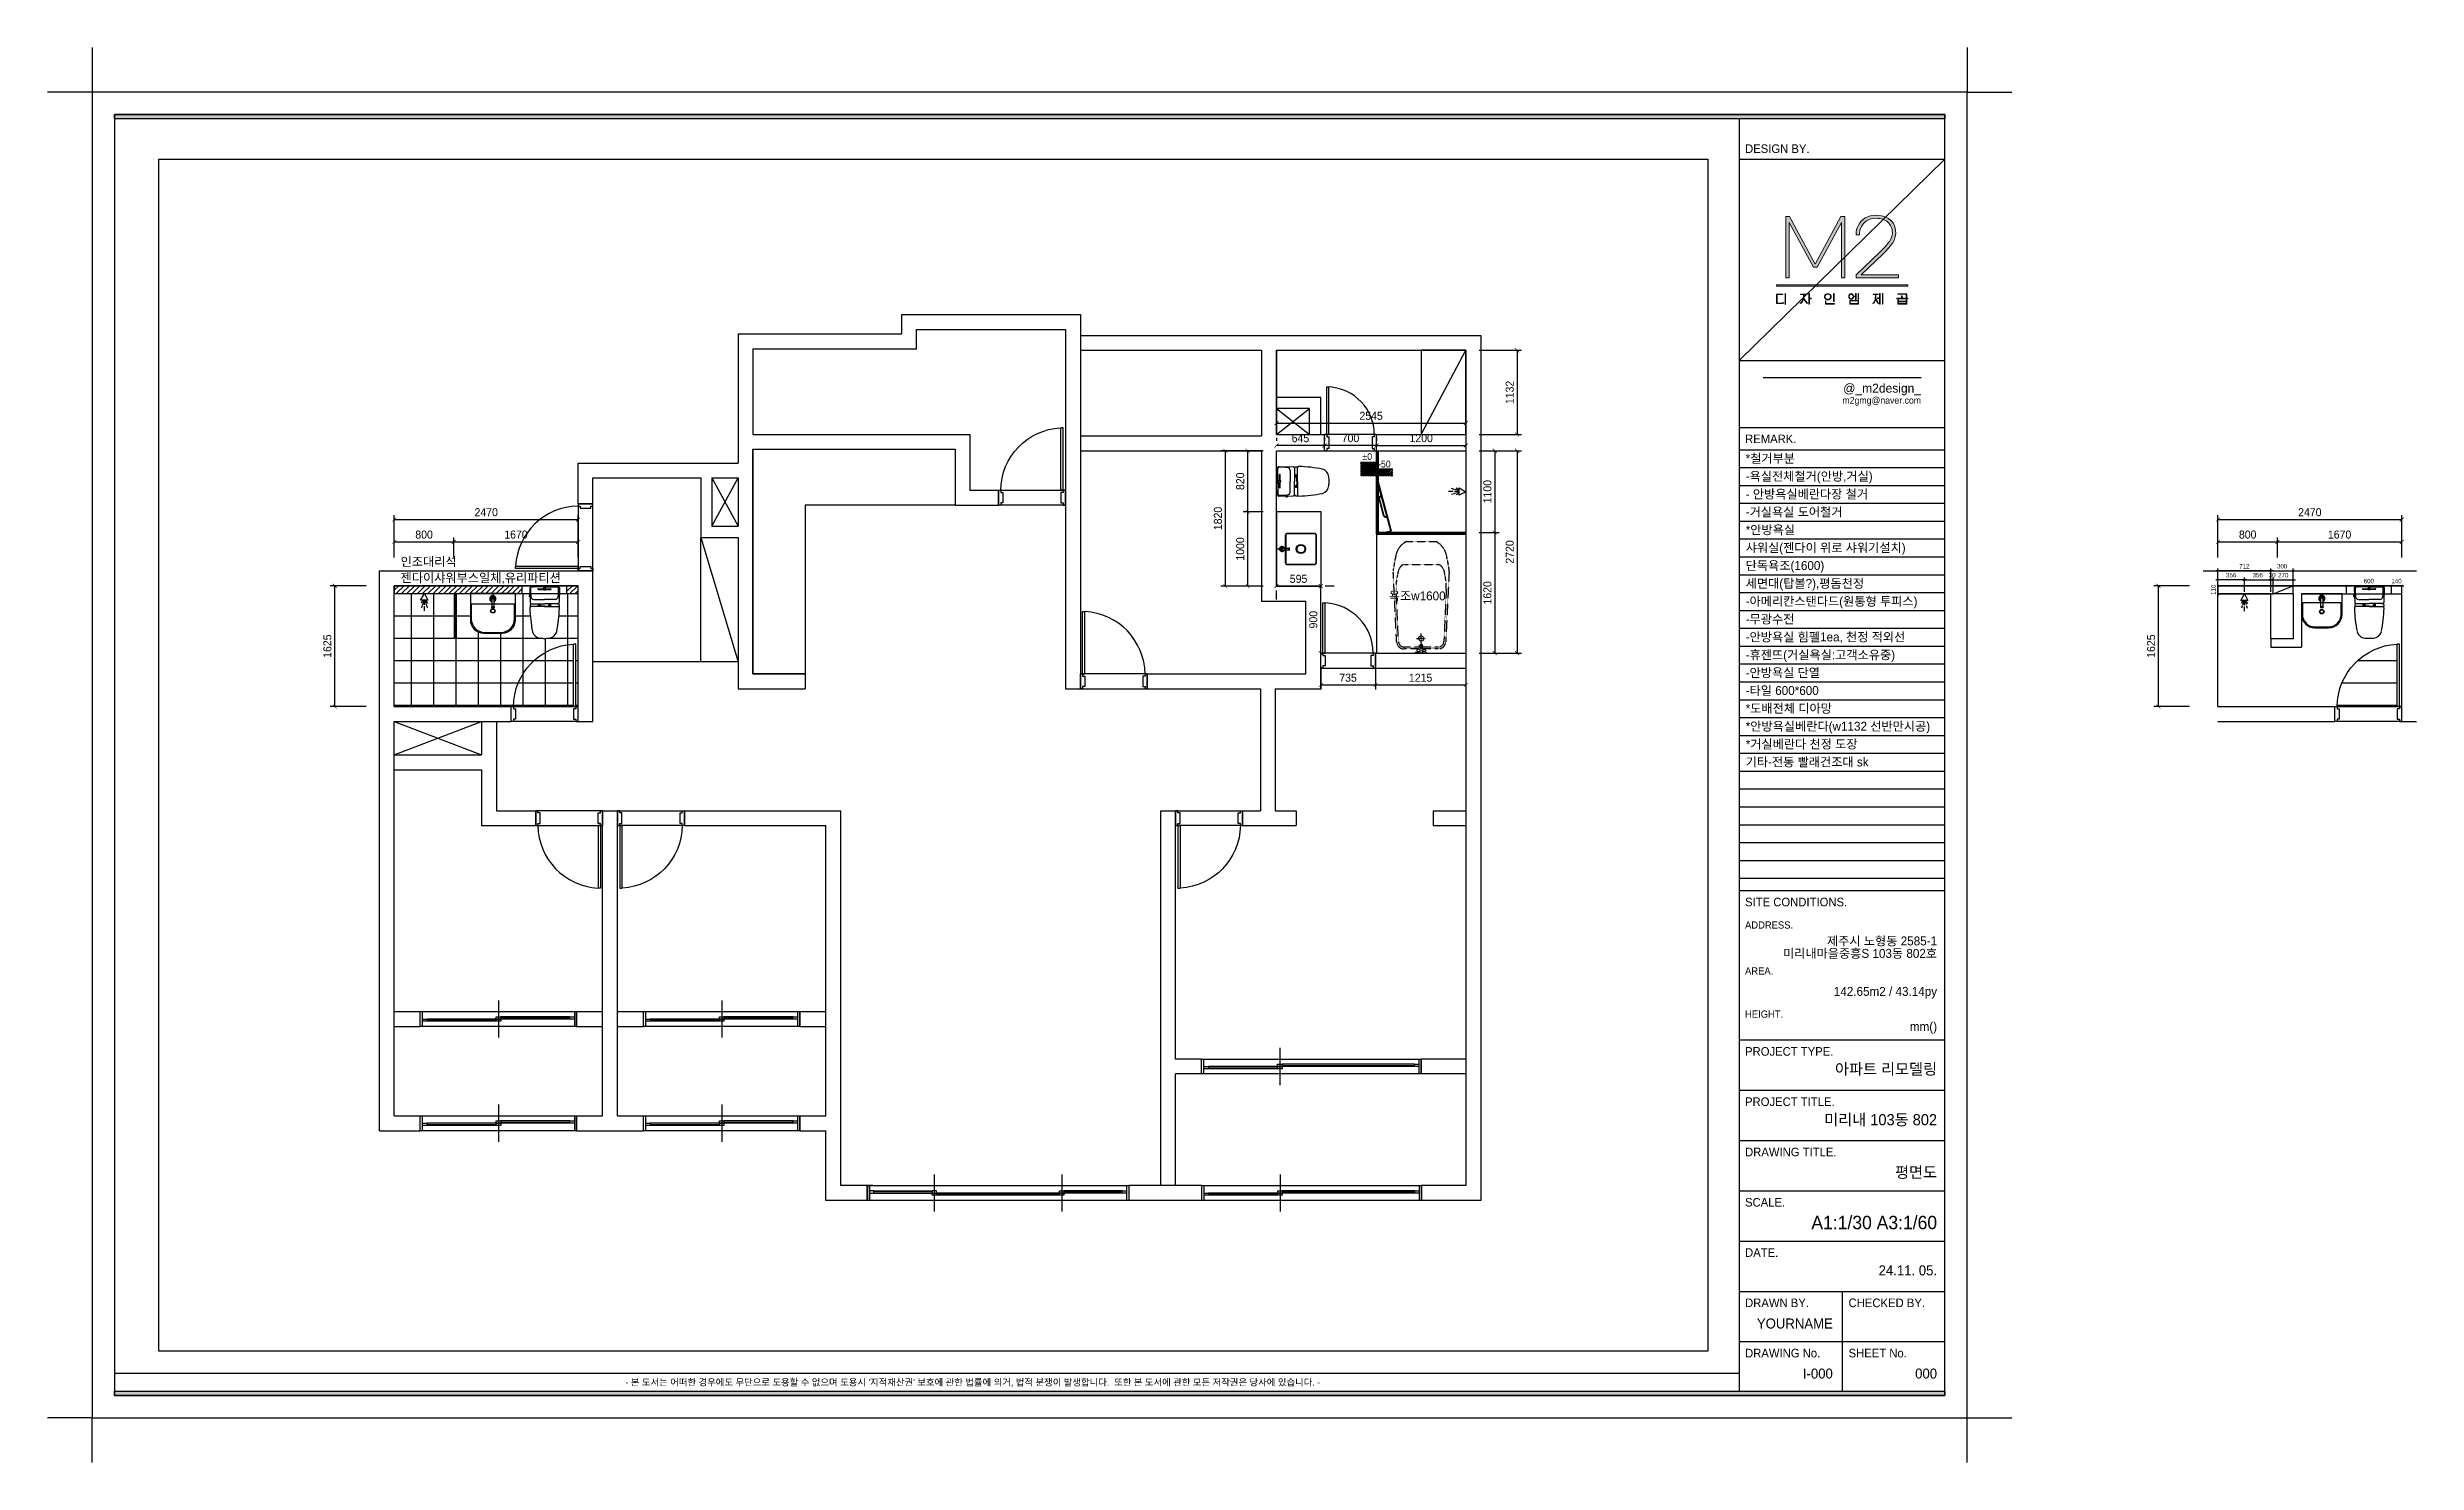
# Model space of a CAD drawing. Header units: millimetres. Extents: x 217202 to 745838, y -6815 to 171372.
# Drawn here: x 256342 to 288181, y 57230 to 76250 of the extents above; entities that cross this region are included whole.
import ezdxf
from ezdxf.enums import TextEntityAlignment as Align

# ---------------------------------------------------------------- set-up
doc = ezdxf.new("R2010")
doc.units = ezdxf.units.MM
doc.header["$PDMODE"] = 3
doc.linetypes.add('DASHED', pattern=[0.75, 0.5, -0.25])
doc.linetypes.add('HIDDEN', pattern=[0.375, 0.25, -0.125])
doc.layers.get('DEFPOINTS').update_dxf_attribs({"color": 248})
for name, color, linetype in [('0-ELC TEXT', 7, 'Continuous'), ('03-WAL NEW', 3, 'Continuous'), ('06-FUR', 6, 'Continuous'), ('06-LIGHT', 4, 'Continuous'), ('07-DIM WAL', 5, 'Continuous'), ('_U+B808_U+C774_U+C5B4 2', 7, 'Continuous'), ('BATH', 4, 'Continuous'), ('C-WALL1', 2, 'Continuous'), ('CO-BATH', 6, 'Continuous'), ('FIN', 2, 'Continuous'), ('FORM(YOURNAME)-1', 1, 'Continuous'), ('FORM(YOURNAME)-11', 1, 'Continuous'), ('FUR', 8, 'DASHED'), ('HAT', 5, 'Continuous'), ('HL', 6, 'HIDDEN'), ('TOILET-1', 6, 'Continuous'), ('도면층4', 4, 'Continuous'), ('도면층5', 5, 'Continuous')]:
    doc.layers.add(name, color=color, linetype=linetype)
doc.styles.add('HY 울릉도 L', font='')
doc.styles.add('YOURNAME', font='HY울릉도M.TTF')
doc.styles.add('코레일둥고', font='Korail_Round_Gothic_Medium.ttf')
doc.styles.get('HY 울릉도 L').set_extended_font_data('HY울릉도L')
doc.dimstyles.new('30', dxfattribs={"dimscale": 30, "dimtxt": 2, "dimasz": 1, "dimexe": 1, "dimexo": 1, "dimgap": 1, "dimtad": 1, "dimdec": 0, "dimrnd": 0.05, "dimdsep": 46, "dimlunit": 6, "dimtxsty": 'HY 울릉도 L', "dimblk": 'ARCHTICK', "dimcen": 2.5, "dimdle": 1, "dimclrd": 133, "dimclre": 133, "dimclrt": 30, "dimadec": 0, "dimazin": 0, "dimtfac": 1, "dimtdec": 0, "dimtix": 1, "dimtmove": 2, "dimatfit": 3, "dimldrblk": 'ARCHTICK', "dimfxl": 1, "dimlwd": -1, "dimlwe": -1, "dimarcsym": 0})
doc.dimstyles.new('YOURNAME-60', dxfattribs={"dimscale": 60, "dimtxt": 1.8, "dimasz": 0.9, "dimexe": 1, "dimexo": 3, "dimgap": 0.7, "dimtad": 1, "dimdec": 0, "dimzin": 0, "dimdsep": 46, "dimtxsty": 'YOURNAME', "dimblk": 'ARCHTICK', "dimcen": 0, "dimclrd": 1, "dimclre": 1, "dimclrt": 7, "dimadec": 0, "dimazin": 0, "dimtfac": 1, "dimtdec": 0, "dimtix": 1, "dimtmove": 2, "dimatfit": 3, "dimldrblk": 'ARCHTICK', "dimfxl": 1, "dimtolj": 1, "dimtzin": 0, "dimarcsym": 0})

msp = doc.modelspace()

# ---------------------------------------------------------------- texts
at = {"layer": '0-ELC TEXT', "style": '코레일둥고'}
for s, p in [('*철거부분', (279164.5, 70666.5)), ('-욕실전체철거(안방,거실)', (279164.5, 70426.5)), ('- 안방욕실베란다장 철거', (279164.5, 70186.5)), ('-거실욕실 도어철거', (279164.5, 69946.5)), ('*안방욕실', (279164.5, 69706.5)), ('샤워실(젠다이 위로 샤워기설치)', (279164.5, 69466.5)), ('세면대(탑볼?),평돔천정', (279164.5, 68986.5)), ('단독욕조(1600)', (279164.5, 69226.5)), ('-아메리칸스탠다드(원통형 투피스)', (279164.5, 68746.5)), ('-무광수전', (279164.5, 68506.5)), ('-안방욕실 힘펠1ea, 천정 적외선', (279164.5, 68266.5)), ('-휴젠뜨(거실욕실:고객소유중)', (279164.5, 68026.5)), ('-안방욕실 단열', (279164.5, 67786.5)), ('-타일 600*600', (279164.5, 67546.5)), ('*도배전체 디아망', (279164.5, 67306.5)), ('*안방욕실베란다(w1132 선반만시공)', (279164.5, 67066.5)), ('*거실베란다 천정 도장', (279164.5, 66826.5)), ('기타-전동 빨래건조대 sk', (279164.5, 66586.5))]:
    msp.add_text(s, height=120, dxfattribs=at).set_placement(p)
at = {"layer": '0-ELC TEXT', "char_height": 120, "attachment_point": 1, "style": '코레일둥고'}
for s, insert in [('{\\fKorail Round Gothic Light|b0|i0|c129|p18;인조대리석}', (261088.6, 69399.5)), ('{\\fKorail Round Gothic Light|b0|i0|c129|p18;젠다이샤워부스일체,유리파티션}', (261088.6, 69182)), ('{\\fGulim|b0|i0|c129|p50;욕조w1600}', (274368.3, 68938.5))]:
    msp.add_mtext_dynamic_manual_height_columns(s, width=2440.606, gutter_width=6677.1, heights=[0], dxfattribs=dict(at, insert=insert))
at = {"layer": '도면층4', "style": '코레일둥고'}
for s, p in [('%%P0', (274014.4, 70705.8)), ('-50', (274223.5, 70604.5))]:
    msp.add_text(s, height=90, dxfattribs=at).set_placement(p)

# ---------------------------------------------------------------- blocks, each defined once
blk = doc.blocks.new('door')
at = {"layer": '도면층4'}
for p, q in [((30, 1040), (60, 1040)), ((30, 200), (30, 1040)), ((60, 200), (60, 1040)), ((900, 200), (0, 200)), ((0, 0), (900, 0)), ((30, 200), (60, 200))]:
    blk.add_line(p, q, dxfattribs=at)
for points in [[(0, 200), (30, 200), (30, 170), (60, 170), (60, 30), (30, 30), (30, 0), (0, 0), (0, 200)], [(900, 200), (870, 200), (870, 170), (840, 170), (840, 30), (870, 30), (870, 0), (900, 0), (900, 200)]]:
    blk.add_lwpolyline(points, dxfattribs=at)
at = {"layer": '도면층5'}
blk.add_arc((18, 188), 852, 0.804, 86.9832, dxfattribs=at)
blk = doc.blocks.new('B-003')
blk.add_line((0, 0), (0, -65))
at = {"layer": 'CO-BATH'}
for p, q in [((-252, 0), (-252, -295)), ((252, 0), (-252, 0)), ((252, -295), (252, 0)), ((-102, -445), (102, -445))]:
    blk.add_line(p, q, dxfattribs=at)
at = {"layer": 'CO-BATH', "color": 8}
for p, q in [((-242, -120), (-242, -285)), ((242, -120), (-242, -120)), ((-15, -156), (-15, -161)), ((-15, -161), (14, -161)), ((-14, -151), (-14, -156)), ((-13, -60), (-13, -151)), ((12, -60), (12, -151)), ((13, -151), (13, -156)), ((14, -156), (14, -161)), ((242, -285), (242, -120)), ((-92, -435), (92, -435))]:
    blk.add_line(p, q, dxfattribs=at)
at = {"layer": 'CO-BATH', "color": 251}
for p, q in [((-15, -156), (14, -156)), ((-14, -151), (13, -151))]:
    blk.add_line(p, q, dxfattribs=at)
at = {"layer": 'CO-BATH', "color": 8}
blk.add_circle((0, -195), 25, dxfattribs=at)
at = {"layer": 'CO-BATH', "color": 251}
blk.add_circle((0, -195), 20, dxfattribs=at)
at = {"layer": 'CO-BATH', "color": 8}
for centre, radius, start, end in [((0, -60), 35, 290.9248, 249.0751), ((0, -60), 12.5, 360, 180), ((-92, -285), 150, 180, 270), ((92, -285), 150, 270, 0)]:
    blk.add_arc(centre, radius, start, end, dxfattribs=at)
at = {"layer": 'CO-BATH', "color": 251}
for radius, start, end in [(30, 294.6243, 245.3757), (25, 300, 240), (18, 313.9829, 226.017)]:
    blk.add_arc((0, -60), radius, start, end, dxfattribs=at)
at = {"layer": 'CO-BATH'}
for centre, start, end in [((-102, -295), 180, 270), ((102, -295), 270, 0)]:
    blk.add_arc(centre, 150, start, end, dxfattribs=at)
blk = doc.blocks.new('A$C4B2D31F0')
at = {"layer": 'FIN', "color": 4}
for p, q in [((185, 691), (20, 691)), ((37, 692), (25, 692)), ((37, 692), (50, 692)), ((201, 691), (366, 691)), ((13, 466), (193, 466)), ((193, 427), (14, 427)), ((48, 524), (193, 524)), ((338, 524), (193, 524)), ((373, 466), (193, 466)), ((193, 427), (372, 427))]:
    blk.add_line(p, q, dxfattribs=at)
for points in [[(20, 691), (8, 691, 0.421209), (-7, 676), (-2, 481, 0.001659)], [(366, 691), (378, 691, -0.421209), (393, 676), (388, 481, -0.001659)], [(13, 466, 0.371724), (-2, 451, 0.003515), (-1, 420, 0.320541)], [(373, 466, -0.371724), (388, 451, -0.003515), (387, 420, -0.320541)]]:
    blk.add_lwpolyline(points, format="xyb", dxfattribs=at)
for centre, radius, start, end in [((20, 675), 16, 90, 179.3116), ((1004, 663), 1000, 179.3116, 185.9437), ((25, 707), 15, 180, 270), ((50, 707), 15, 270, 0), ((366, 675), 16, 0.6884, 90), ((-618, 663), 1000, 354.0563, 0.6884), ((14, 407), 20, 90, 182.3333), ((2198, 496), 2206, 182.3333, 190.6081), ((13, 481), 15, 181.3651, 270), ((49, 564), 40, 185.9437, 267.5129), ((336, 564), 40, 272.4871, 354.0563), ((-1812, 496), 2206, 349.3919, 357.6667), ((372, 407), 20, 357.6667, 90), ((373, 481), 15, 270, 358.6349), ((149, 129), 126, 198.2964, 263.4241), ((193, 406), 406, 261.6993, 270), ((193, 406), 406, 270, 278.3007), ((237, 129), 126, 276.5759, 341.7036)]:
    blk.add_arc(centre, radius, start, end, dxfattribs=at)
at = {"layer": 'HL', "linetype": 'Continuous'}
for p, q in [((106, 666), (184, 666)), ((106, 659), (185, 659)), ((169, 697), (169, 707)), ((169, 697), (217, 697)), ((186, 693), (181, 697)), ((182, 686), (186, 693)), ((187, 651), (182, 686)), ((182, 686), (204, 686)), ((186, 693), (200, 693)), ((187, 651), (199, 651)), ((199, 651), (204, 686)), ((200, 693), (205, 697)), ((204, 686), (200, 693)), ((200, 659), (279, 659)), ((201, 666), (279, 666)), ((217, 697), (217, 707)), ((-16, 577), (-16, 565)), ((-12, 581), (-5, 581)), ((-12, 561), (-4, 561)), ((193, 434), (147, 434)), ((193, 434), (239, 434))]:
    blk.add_line(p, q, dxfattribs=at)
for points in [[(110, 427), (110, 451, -0.414214), (114, 455), (131, 455, -0.414214), (135, 451), (135, 435), (135, 427)], [(135, 435), (145, 435, -0.414214), (147, 433), (147, 427)], [(251, 435), (241, 435, 0.414214), (239, 433), (239, 427)], [(276, 427), (276, 451, 0.414214), (272, 455), (255, 455, 0.414214), (251, 451), (251, 435), (251, 427)]]:
    blk.add_lwpolyline(points, format="xyb", dxfattribs=at)
for centre in [(123, 441), (263, 441)]:
    blk.add_circle(centre, 8, dxfattribs=at)
for centre, radius, start, end in [((106, 663), 3.5, 90, 270), ((279, 663), 3.5, 270, 90), ((-12, 577), 4, 90, 180), ((-12, 565), 4, 180, 270)]:
    blk.add_arc(centre, radius, start, end, dxfattribs=at)
blk = doc.blocks.new('block 34')
at = {"layer": '_U+B808_U+C774_U+C5B4 2'}
h = blk.add_hatch(color=35, dxfattribs=at)
h.dxf.hatch_style = 2
h.paths.add_polyline_path([(674.6, -105.53), (675.73, -105.53), (683.42, -119.69), (691.1, -105.53), (692.22, -105.53), (692.22, -123.82), (691.22, -123.82), (691.22, -107.31), (683.97, -120.67), (682.84, -120.67), (675.59, -107.31), (675.59, -123.82), (674.6, -123.82)])
h = blk.add_hatch(color=35, dxfattribs=at)
h.dxf.hatch_style = 2
edge = h.paths.add_edge_path()
edge.add_spline(control_points=[(704.68, -105.78), (705.57, -106.21), (706.25, -106.83), (706.73, -107.63), (707.21, -108.43), (707.45, -109.38), (707.45, -110.46), (707.45, -111.43), (707.14, -112.39), (706.53, -113.34), (705.92, -114.29), (704.98, -115.38), (703.7, -116.62), (703.7, -116.62), (697.12, -122.91), (697.12, -122.91), (697.12, -122.91), (708.26, -122.91), (708.26, -122.91), (708.26, -122.91), (708.26, -123.82), (708.26, -123.82), (708.26, -123.82), (695.66, -123.82), (695.66, -123.82), (695.66, -123.82), (695.66, -122.91), (695.66, -122.91), (695.66, -122.91), (702.73, -116.15), (702.73, -116.15), (703.99, -114.93), (704.93, -113.86), (705.54, -112.95), (706.15, -112.03), (706.45, -111.2), (706.45, -110.46), (706.45, -109.07), (706.01, -107.98), (705.12, -107.2), (704.23, -106.42), (703.05, -106.03), (701.57, -106.03), (700.53, -106.03), (699.64, -106.26), (698.89, -106.71), (698.15, -107.15), (697.57, -107.75), (697.18, -108.5), (696.79, -109.25), (696.59, -110.06), (696.59, -110.94), (696.59, -110.94), (695.59, -110.94), (695.59, -110.94), (695.59, -109.89), (695.83, -108.93), (696.3, -108.05), (696.77, -107.17), (697.46, -106.46), (698.36, -105.93), (699.26, -105.4), (700.33, -105.13), (701.57, -105.13), (702.76, -105.13), (703.79, -105.35), (704.68, -105.78)], knot_values=[0, 0, 0, 0, 1, 1, 1, 2, 2, 2, 3, 3, 3, 4, 4, 4, 5, 5, 5, 6, 6, 6, 7, 7, 7, 8, 8, 8, 9, 9, 9, 10, 10, 10, 11, 11, 11, 12, 12, 12, 13, 13, 13, 14, 14, 14, 15, 15, 15, 16, 16, 16, 17, 17, 17, 18, 18, 18, 19, 19, 19, 20, 20, 20, 21, 21, 21, 22, 22, 22, 22], degree=3, periodic=0)
at = {"layer": '_U+B808_U+C774_U+C5B4 2', "lineweight": 0}
blk.add_lwpolyline([(674.6, -105.53), (675.73, -105.53), (683.42, -119.69), (691.1, -105.53), (692.22, -105.53), (692.22, -123.82), (691.22, -123.82), (691.22, -107.31), (683.97, -120.67), (682.84, -120.67), (675.59, -107.31), (675.59, -123.82), (674.6, -123.82), (674.6, -105.53)], dxfattribs=at)
blk.add_open_spline([(704.68, -105.78), (705.57, -106.21), (706.25, -106.83), (706.73, -107.63), (707.21, -108.43), (707.45, -109.38), (707.45, -110.46), (707.45, -111.43), (707.14, -112.39), (706.53, -113.34), (705.92, -114.29), (704.98, -115.38), (703.7, -116.62), (703.7, -116.62), (697.12, -122.91), (697.12, -122.91), (697.12, -122.91), (708.26, -122.91), (708.26, -122.91), (708.26, -122.91), (708.26, -123.82), (708.26, -123.82), (708.26, -123.82), (695.66, -123.82), (695.66, -123.82), (695.66, -123.82), (695.66, -122.91), (695.66, -122.91), (695.66, -122.91), (702.73, -116.15), (702.73, -116.15), (703.99, -114.93), (704.93, -113.86), (705.54, -112.95), (706.15, -112.03), (706.45, -111.2), (706.45, -110.46), (706.45, -109.07), (706.01, -107.98), (705.12, -107.2), (704.23, -106.42), (703.05, -106.03), (701.57, -106.03), (700.53, -106.03), (699.64, -106.26), (698.89, -106.71), (698.15, -107.15), (697.57, -107.75), (697.18, -108.5), (696.79, -109.25), (696.59, -110.06), (696.59, -110.94), (696.59, -110.94), (695.59, -110.94), (695.59, -110.94), (695.59, -109.89), (695.83, -108.93), (696.3, -108.05), (696.77, -107.17), (697.46, -106.46), (698.36, -105.93), (699.26, -105.4), (700.33, -105.13), (701.57, -105.13), (702.76, -105.13), (703.79, -105.35), (704.68, -105.78)], degree=3, knots=[0, 0, 0, 0, 1, 1, 1, 2, 2, 2, 3, 3, 3, 4, 4, 4, 5, 5, 5, 6, 6, 6, 7, 7, 7, 8, 8, 8, 9, 9, 9, 10, 10, 10, 11, 11, 11, 12, 12, 12, 13, 13, 13, 14, 14, 14, 15, 15, 15, 16, 16, 16, 17, 17, 17, 18, 18, 18, 19, 19, 19, 20, 20, 20, 21, 21, 21, 22, 22, 22, 22], dxfattribs=at)
blk = doc.blocks.new('block 35')
at = {"layer": '_U+B808_U+C774_U+C5B4 2'}
h = blk.add_hatch(color=35, dxfattribs=at)
h.dxf.hatch_style = 2
edge = h.paths.add_edge_path()
edge.add_spline(control_points=[(673.72, -128.8), (673.72, -128.8), (672, -128.8), (672, -128.8), (672, -128.8), (672, -131.36), (672, -131.36), (672, -131.36), (673.14, -131.36), (673.14, -131.36), (673.29, -131.36), (673.44, -131.34), (673.6, -131.31), (673.75, -131.28), (673.88, -131.24), (673.98, -131.2), (673.98, -131.2), (673.98, -131.35), (673.98, -131.35), (673.88, -131.4), (673.75, -131.44), (673.6, -131.47), (673.45, -131.49), (673.3, -131.51), (673.14, -131.51), (673.14, -131.51), (671.83, -131.51), (671.83, -131.51), (671.83, -131.51), (671.83, -128.65), (671.83, -128.65), (671.83, -128.65), (673.72, -128.65), (673.72, -128.65), (673.72, -128.65), (673.72, -128.8), (673.72, -128.8)], knot_values=[0, 0, 0, 0, 1, 1, 1, 2, 2, 2, 3, 3, 3, 4, 4, 4, 5, 5, 5, 6, 6, 6, 7, 7, 7, 8, 8, 8, 9, 9, 9, 10, 10, 10, 11, 11, 11, 12, 12, 12, 12], degree=3, periodic=0)
h.paths.add_polyline_path([(674.54, -131.73), (674.38, -131.74), (674.38, -128.5), (674.54, -128.5)])
h = blk.add_hatch(color=35, dxfattribs=at)
h.dxf.hatch_style = 2
edge = h.paths.add_edge_path()
edge.add_spline(control_points=[(679.96, -130.01), (679.96, -130.01), (681.09, -131.37), (681.09, -131.37), (681.09, -131.37), (680.96, -131.47), (680.96, -131.47), (680.96, -131.47), (679.92, -130.19), (679.92, -130.19), (679.82, -130.57), (679.69, -130.87), (679.52, -131.09), (679.35, -131.32), (679.14, -131.46), (678.9, -131.51), (678.9, -131.51), (678.9, -131.36), (678.9, -131.36), (679.11, -131.3), (679.3, -131.16), (679.45, -130.93), (679.6, -130.7), (679.71, -130.39), (679.79, -130.03), (679.86, -129.66), (679.91, -129.25), (679.91, -128.8), (679.91, -128.8), (678.97, -128.8), (678.97, -128.8), (678.97, -128.8), (678.97, -128.65), (678.97, -128.65), (678.97, -128.65), (681, -128.65), (681, -128.65), (681, -128.65), (681, -128.8), (681, -128.8), (681, -128.8), (680.07, -128.8), (680.07, -128.8), (680.06, -129.26), (680.03, -129.66), (679.96, -130.01)], knot_values=[0, 0, 0, 0, 1, 1, 1, 2, 2, 2, 3, 3, 3, 4, 4, 4, 5, 5, 5, 6, 6, 6, 7, 7, 7, 8, 8, 8, 9, 9, 9, 10, 10, 10, 11, 11, 11, 12, 12, 12, 13, 13, 13, 14, 14, 14, 15, 15, 15, 15], degree=3, periodic=0)
h.paths.add_polyline_path([(682.21, -130.06), (681.69, -130.06), (681.69, -131.73), (681.54, -131.73), (681.54, -128.5), (681.69, -128.5), (681.69, -129.92), (682.21, -129.92)])
h = blk.add_hatch(color=35, dxfattribs=at)
h.dxf.hatch_style = 2
edge = h.paths.add_edge_path()
edge.add_spline(control_points=[(687.69, -128.68), (687.84, -128.76), (687.95, -128.87), (688.03, -129.01), (688.11, -129.15), (688.15, -129.3), (688.15, -129.47), (688.15, -129.64), (688.11, -129.8), (688.03, -129.94), (687.95, -130.08), (687.84, -130.19), (687.69, -130.27), (687.54, -130.35), (687.36, -130.39), (687.15, -130.39), (686.95, -130.39), (686.77, -130.35), (686.62, -130.27), (686.47, -130.19), (686.36, -130.08), (686.28, -129.94), (686.2, -129.8), (686.16, -129.64), (686.16, -129.47), (686.16, -129.3), (686.2, -129.15), (686.28, -129.01), (686.36, -128.87), (686.47, -128.76), (686.62, -128.68), (686.77, -128.6), (686.95, -128.56), (687.15, -128.56), (687.36, -128.56), (687.54, -128.6), (687.69, -128.68)], knot_values=[0, 0, 0, 0, 1, 1, 1, 2, 2, 2, 3, 3, 3, 4, 4, 4, 5, 5, 5, 6, 6, 6, 7, 7, 7, 8, 8, 8, 9, 9, 9, 10, 10, 10, 11, 11, 11, 12, 12, 12, 12], degree=3, periodic=0)
edge = h.paths.add_edge_path()
edge.add_spline(control_points=[(686.72, -128.79), (686.59, -128.86), (686.49, -128.95), (686.43, -129.07), (686.36, -129.18), (686.32, -129.32), (686.32, -129.47), (686.32, -129.63), (686.36, -129.76), (686.43, -129.88), (686.49, -130), (686.59, -130.09), (686.72, -130.15), (686.84, -130.22), (686.99, -130.25), (687.15, -130.25), (687.32, -130.25), (687.46, -130.22), (687.59, -130.15), (687.72, -130.09), (687.81, -130), (687.88, -129.88), (687.95, -129.76), (687.98, -129.63), (687.98, -129.47), (687.98, -129.32), (687.95, -129.18), (687.88, -129.07), (687.81, -128.95), (687.72, -128.86), (687.59, -128.79), (687.46, -128.73), (687.32, -128.7), (687.15, -128.7), (686.99, -128.7), (686.84, -128.73), (686.72, -128.79)], knot_values=[0, 0, 0, 0, 1, 1, 1, 2, 2, 2, 3, 3, 3, 4, 4, 4, 5, 5, 5, 6, 6, 6, 7, 7, 7, 8, 8, 8, 9, 9, 9, 10, 10, 10, 11, 11, 11, 12, 12, 12, 12], degree=3, periodic=0)
h.paths.add_polyline_path([(686.6, -131.51), (689.15, -131.51), (689.15, -131.66), (686.44, -131.66), (686.44, -130.66), (686.6, -130.66)])
h.paths.add_polyline_path([(689.03, -130.91), (688.87, -130.91), (688.87, -128.5), (689.03, -128.5)])
h = blk.add_hatch(color=35, dxfattribs=at)
h.dxf.hatch_style = 2
edge = h.paths.add_edge_path()
edge.add_spline(control_points=[(694.67, -130), (694.55, -130.16), (694.37, -130.23), (694.14, -130.23), (693.91, -130.23), (693.73, -130.16), (693.61, -130), (693.48, -129.84), (693.42, -129.64), (693.42, -129.39), (693.42, -129.14), (693.48, -128.94), (693.61, -128.78), (693.73, -128.62), (693.91, -128.54), (694.14, -128.54), (694.35, -128.54), (694.51, -128.61), (694.63, -128.74), (694.75, -128.87), (694.83, -129.04), (694.85, -129.25), (694.85, -129.25), (695.45, -129.25), (695.45, -129.25), (695.45, -129.25), (695.45, -128.52), (695.45, -128.52), (695.45, -128.52), (695.61, -128.52), (695.61, -128.52), (695.61, -128.52), (695.61, -130.29), (695.61, -130.29), (695.61, -130.29), (695.45, -130.29), (695.45, -130.29), (695.45, -130.29), (695.45, -129.4), (695.45, -129.4), (695.45, -129.4), (694.86, -129.4), (694.86, -129.4), (694.85, -129.64), (694.79, -129.85), (694.67, -130)], knot_values=[0, 0, 0, 0, 1, 1, 1, 2, 2, 2, 3, 3, 3, 4, 4, 4, 5, 5, 5, 6, 6, 6, 7, 7, 7, 8, 8, 8, 9, 9, 9, 10, 10, 10, 11, 11, 11, 12, 12, 12, 13, 13, 13, 14, 14, 14, 15, 15, 15, 15], degree=3, periodic=0)
edge = h.paths.add_edge_path()
edge.add_spline(control_points=[(693.73, -129.9), (693.83, -130.03), (693.97, -130.09), (694.14, -130.09), (694.31, -130.09), (694.45, -130.03), (694.55, -129.9), (694.65, -129.78), (694.7, -129.61), (694.7, -129.39), (694.7, -129.17), (694.65, -129), (694.55, -128.87), (694.45, -128.75), (694.31, -128.69), (694.14, -128.69), (693.97, -128.69), (693.83, -128.75), (693.73, -128.87), (693.63, -129), (693.58, -129.17), (693.58, -129.39), (693.58, -129.61), (693.63, -129.78), (693.73, -129.9)], knot_values=[0, 0, 0, 0, 1, 1, 1, 2, 2, 2, 3, 3, 3, 4, 4, 4, 5, 5, 5, 6, 6, 6, 7, 7, 7, 8, 8, 8, 8], degree=3, periodic=0)
h.paths.add_polyline_path([(693.69, -130.55), (696.36, -130.55), (696.36, -131.66), (693.69, -131.66)])
h.paths.add_polyline_path([(693.85, -131.51), (696.2, -131.51), (696.2, -130.7), (693.85, -130.7)])
h.paths.add_polyline_path([(696.36, -128.5), (696.36, -130.32), (696.2, -130.32), (696.2, -128.5)])
h = blk.add_hatch(color=35, dxfattribs=at)
h.dxf.hatch_style = 2
edge = h.paths.add_edge_path()
edge.add_spline(control_points=[(701.46, -129.93), (701.46, -129.93), (702.28, -131.39), (702.28, -131.39), (702.28, -131.39), (702.15, -131.47), (702.15, -131.47), (702.15, -131.47), (701.43, -130.17), (701.43, -130.17), (701.3, -130.94), (701.03, -131.39), (700.63, -131.51), (700.63, -131.51), (700.63, -131.35), (700.63, -131.35), (700.88, -131.26), (701.06, -130.99), (701.18, -130.55), (701.3, -130.1), (701.37, -129.52), (701.37, -128.8), (701.37, -128.8), (700.67, -128.8), (700.67, -128.8), (700.67, -128.8), (700.67, -128.65), (700.67, -128.65), (700.67, -128.65), (702.19, -128.65), (702.19, -128.65), (702.19, -128.65), (702.19, -128.8), (702.19, -128.8), (702.19, -128.8), (701.53, -128.8), (701.53, -128.8), (701.52, -129.25), (701.5, -129.63), (701.46, -129.93)], knot_values=[0, 0, 0, 0, 1, 1, 1, 2, 2, 2, 3, 3, 3, 4, 4, 4, 5, 5, 5, 6, 6, 6, 7, 7, 7, 8, 8, 8, 9, 9, 9, 10, 10, 10, 11, 11, 11, 12, 12, 12, 13, 13, 13, 13], degree=3, periodic=0)
h.paths.add_polyline_path([(702.59, -128.52), (702.75, -128.52), (702.75, -131.68), (702.59, -131.68), (702.59, -129.95), (702, -129.95), (702, -129.8), (702.59, -129.8)])
h.paths.add_polyline_path([(703.61, -128.5), (703.61, -131.73), (703.45, -131.73), (703.45, -128.5)])
h = blk.add_hatch(color=35, dxfattribs=at)
h.dxf.hatch_style = 2
h.paths.add_polyline_path([(711.02, -129.93), (711.02, -130.07), (707.82, -130.07), (707.82, -129.93), (709.16, -129.93), (709.16, -129.2), (709.32, -129.2), (709.32, -129.93)])
h.paths.add_polyline_path([(710.61, -128.72), (708.07, -128.72), (708.07, -128.57), (710.77, -128.57), (710.77, -129.64), (710.61, -129.64)])
h.paths.add_polyline_path([(710.61, -130.36), (710.77, -130.36), (710.77, -131.66), (708.08, -131.66), (708.08, -130.36), (708.24, -130.36), (708.24, -130.83), (710.61, -130.83)])
h.paths.add_polyline_path([(710.61, -131.52), (710.61, -130.97), (708.24, -130.97), (708.24, -131.52)])
at = {"layer": '_U+B808_U+C774_U+C5B4 2', "lineweight": 0}
for points in [[(674.54, -131.73), (674.38, -131.74), (674.38, -128.5), (674.54, -128.5), (674.54, -131.73)], [(682.21, -130.06), (681.69, -130.06), (681.69, -131.73), (681.54, -131.73), (681.54, -128.5), (681.69, -128.5), (681.69, -129.92), (682.21, -129.92), (682.21, -130.06)], [(686.6, -131.51), (689.15, -131.51), (689.15, -131.66), (686.44, -131.66), (686.44, -130.66), (686.6, -130.66), (686.6, -131.51)], [(689.03, -130.91), (688.87, -130.91), (688.87, -128.5), (689.03, -128.5), (689.03, -130.91)], [(693.69, -130.55), (696.36, -130.55), (696.36, -131.66), (693.69, -131.66), (693.69, -130.55)], [(693.85, -131.51), (696.2, -131.51), (696.2, -130.7), (693.85, -130.7), (693.85, -131.51)], [(696.36, -128.5), (696.36, -130.32), (696.2, -130.32), (696.2, -128.5), (696.36, -128.5)], [(702.59, -128.52), (702.75, -128.52), (702.75, -131.68), (702.59, -131.68), (702.59, -129.95), (702, -129.95), (702, -129.8), (702.59, -129.8), (702.59, -128.52)], [(703.61, -128.5), (703.61, -131.73), (703.45, -131.73), (703.45, -128.5), (703.61, -128.5)], [(711.02, -129.93), (711.02, -130.07), (707.82, -130.07), (707.82, -129.93), (709.16, -129.93), (709.16, -129.2), (709.32, -129.2), (709.32, -129.93), (711.02, -129.93)], [(710.61, -128.72), (708.07, -128.72), (708.07, -128.57), (710.77, -128.57), (710.77, -129.64), (710.61, -129.64), (710.61, -128.72)], [(710.61, -130.36), (710.77, -130.36), (710.77, -131.66), (708.08, -131.66), (708.08, -130.36), (708.24, -130.36), (708.24, -130.83), (710.61, -130.83), (710.61, -130.36)], [(710.61, -131.52), (710.61, -130.97), (708.24, -130.97), (708.24, -131.52), (710.61, -131.52)]]:
    blk.add_lwpolyline(points, dxfattribs=at)
for points, knots in [([(673.72, -128.8), (673.72, -128.8), (672, -128.8), (672, -128.8), (672, -128.8), (672, -131.36), (672, -131.36), (672, -131.36), (673.14, -131.36), (673.14, -131.36), (673.29, -131.36), (673.44, -131.34), (673.6, -131.31), (673.75, -131.28), (673.88, -131.24), (673.98, -131.2), (673.98, -131.2), (673.98, -131.35), (673.98, -131.35), (673.88, -131.4), (673.75, -131.44), (673.6, -131.47), (673.45, -131.49), (673.3, -131.51), (673.14, -131.51), (673.14, -131.51), (671.83, -131.51), (671.83, -131.51), (671.83, -131.51), (671.83, -128.65), (671.83, -128.65), (671.83, -128.65), (673.72, -128.65), (673.72, -128.65), (673.72, -128.65), (673.72, -128.8), (673.72, -128.8)], [0, 0, 0, 0, 1, 1, 1, 2, 2, 2, 3, 3, 3, 4, 4, 4, 5, 5, 5, 6, 6, 6, 7, 7, 7, 8, 8, 8, 9, 9, 9, 10, 10, 10, 11, 11, 11, 12, 12, 12, 12]), ([(679.96, -130.01), (679.96, -130.01), (681.09, -131.37), (681.09, -131.37), (681.09, -131.37), (680.96, -131.47), (680.96, -131.47), (680.96, -131.47), (679.92, -130.19), (679.92, -130.19), (679.82, -130.57), (679.69, -130.87), (679.52, -131.09), (679.35, -131.32), (679.14, -131.46), (678.9, -131.51), (678.9, -131.51), (678.9, -131.36), (678.9, -131.36), (679.11, -131.3), (679.3, -131.16), (679.45, -130.93), (679.6, -130.7), (679.71, -130.39), (679.79, -130.03), (679.86, -129.66), (679.91, -129.25), (679.91, -128.8), (679.91, -128.8), (678.97, -128.8), (678.97, -128.8), (678.97, -128.8), (678.97, -128.65), (678.97, -128.65), (678.97, -128.65), (681, -128.65), (681, -128.65), (681, -128.65), (681, -128.8), (681, -128.8), (681, -128.8), (680.07, -128.8), (680.07, -128.8), (680.06, -129.26), (680.03, -129.66), (679.96, -130.01)], [0, 0, 0, 0, 1, 1, 1, 2, 2, 2, 3, 3, 3, 4, 4, 4, 5, 5, 5, 6, 6, 6, 7, 7, 7, 8, 8, 8, 9, 9, 9, 10, 10, 10, 11, 11, 11, 12, 12, 12, 13, 13, 13, 14, 14, 14, 15, 15, 15, 15]), ([(687.69, -128.68), (687.84, -128.76), (687.95, -128.87), (688.03, -129.01), (688.11, -129.15), (688.15, -129.3), (688.15, -129.47), (688.15, -129.64), (688.11, -129.8), (688.03, -129.94), (687.95, -130.08), (687.84, -130.19), (687.69, -130.27), (687.54, -130.35), (687.36, -130.39), (687.15, -130.39), (686.95, -130.39), (686.77, -130.35), (686.62, -130.27), (686.47, -130.19), (686.36, -130.08), (686.28, -129.94), (686.2, -129.8), (686.16, -129.64), (686.16, -129.47), (686.16, -129.3), (686.2, -129.15), (686.28, -129.01), (686.36, -128.87), (686.47, -128.76), (686.62, -128.68), (686.77, -128.6), (686.95, -128.56), (687.15, -128.56), (687.36, -128.56), (687.54, -128.6), (687.69, -128.68)], [0, 0, 0, 0, 1, 1, 1, 2, 2, 2, 3, 3, 3, 4, 4, 4, 5, 5, 5, 6, 6, 6, 7, 7, 7, 8, 8, 8, 9, 9, 9, 10, 10, 10, 11, 11, 11, 12, 12, 12, 12]), ([(686.72, -128.79), (686.59, -128.86), (686.49, -128.95), (686.43, -129.07), (686.36, -129.18), (686.32, -129.32), (686.32, -129.47), (686.32, -129.63), (686.36, -129.76), (686.43, -129.88), (686.49, -130), (686.59, -130.09), (686.72, -130.15), (686.84, -130.22), (686.99, -130.25), (687.15, -130.25), (687.32, -130.25), (687.46, -130.22), (687.59, -130.15), (687.72, -130.09), (687.81, -130), (687.88, -129.88), (687.95, -129.76), (687.98, -129.63), (687.98, -129.47), (687.98, -129.32), (687.95, -129.18), (687.88, -129.07), (687.81, -128.95), (687.72, -128.86), (687.59, -128.79), (687.46, -128.73), (687.32, -128.7), (687.15, -128.7), (686.99, -128.7), (686.84, -128.73), (686.72, -128.79)], [0, 0, 0, 0, 1, 1, 1, 2, 2, 2, 3, 3, 3, 4, 4, 4, 5, 5, 5, 6, 6, 6, 7, 7, 7, 8, 8, 8, 9, 9, 9, 10, 10, 10, 11, 11, 11, 12, 12, 12, 12]), ([(694.67, -130), (694.55, -130.16), (694.37, -130.23), (694.14, -130.23), (693.91, -130.23), (693.73, -130.16), (693.61, -130), (693.48, -129.84), (693.42, -129.64), (693.42, -129.39), (693.42, -129.14), (693.48, -128.94), (693.61, -128.78), (693.73, -128.62), (693.91, -128.54), (694.14, -128.54), (694.35, -128.54), (694.51, -128.61), (694.63, -128.74), (694.75, -128.87), (694.83, -129.04), (694.85, -129.25), (694.85, -129.25), (695.45, -129.25), (695.45, -129.25), (695.45, -129.25), (695.45, -128.52), (695.45, -128.52), (695.45, -128.52), (695.61, -128.52), (695.61, -128.52), (695.61, -128.52), (695.61, -130.29), (695.61, -130.29), (695.61, -130.29), (695.45, -130.29), (695.45, -130.29), (695.45, -130.29), (695.45, -129.4), (695.45, -129.4), (695.45, -129.4), (694.86, -129.4), (694.86, -129.4), (694.85, -129.64), (694.79, -129.85), (694.67, -130)], [0, 0, 0, 0, 1, 1, 1, 2, 2, 2, 3, 3, 3, 4, 4, 4, 5, 5, 5, 6, 6, 6, 7, 7, 7, 8, 8, 8, 9, 9, 9, 10, 10, 10, 11, 11, 11, 12, 12, 12, 13, 13, 13, 14, 14, 14, 15, 15, 15, 15]), ([(693.73, -129.9), (693.83, -130.03), (693.97, -130.09), (694.14, -130.09), (694.31, -130.09), (694.45, -130.03), (694.55, -129.9), (694.65, -129.78), (694.7, -129.61), (694.7, -129.39), (694.7, -129.17), (694.65, -129), (694.55, -128.87), (694.45, -128.75), (694.31, -128.69), (694.14, -128.69), (693.97, -128.69), (693.83, -128.75), (693.73, -128.87), (693.63, -129), (693.58, -129.17), (693.58, -129.39), (693.58, -129.61), (693.63, -129.78), (693.73, -129.9)], [0, 0, 0, 0, 1, 1, 1, 2, 2, 2, 3, 3, 3, 4, 4, 4, 5, 5, 5, 6, 6, 6, 7, 7, 7, 8, 8, 8, 8]), ([(701.46, -129.93), (701.46, -129.93), (702.28, -131.39), (702.28, -131.39), (702.28, -131.39), (702.15, -131.47), (702.15, -131.47), (702.15, -131.47), (701.43, -130.17), (701.43, -130.17), (701.3, -130.94), (701.03, -131.39), (700.63, -131.51), (700.63, -131.51), (700.63, -131.35), (700.63, -131.35), (700.88, -131.26), (701.06, -130.99), (701.18, -130.55), (701.3, -130.1), (701.37, -129.52), (701.37, -128.8), (701.37, -128.8), (700.67, -128.8), (700.67, -128.8), (700.67, -128.8), (700.67, -128.65), (700.67, -128.65), (700.67, -128.65), (702.19, -128.65), (702.19, -128.65), (702.19, -128.65), (702.19, -128.8), (702.19, -128.8), (702.19, -128.8), (701.53, -128.8), (701.53, -128.8), (701.52, -129.25), (701.5, -129.63), (701.46, -129.93)], [0, 0, 0, 0, 1, 1, 1, 2, 2, 2, 3, 3, 3, 4, 4, 4, 5, 5, 5, 6, 6, 6, 7, 7, 7, 8, 8, 8, 9, 9, 9, 10, 10, 10, 11, 11, 11, 12, 12, 12, 13, 13, 13, 13])]:
    blk.add_open_spline(points, degree=3, knots=knots, dxfattribs=at)
blk = doc.blocks.new('block 33')
at = {"layer": '_U+B808_U+C774_U+C5B4 2'}
for name in ['block 34', 'block 35']:
    blk.add_blockref(name, (0, 0), dxfattribs=at)
blk = doc.blocks.new('block 32')
at = {"layer": '_U+B808_U+C774_U+C5B4 2'}
h = blk.add_hatch(color=35, dxfattribs=at)
h.dxf.hatch_style = 2
h.paths.add_polyline_path([(711.02, -126.32), (671.83, -126.32), (671.83, -125.91), (711.02, -125.91)])
at = {"layer": '_U+B808_U+C774_U+C5B4 2', "lineweight": 0}
blk.add_lwpolyline([(711.02, -126.32), (671.83, -126.32), (671.83, -125.91), (711.02, -125.91), (711.02, -126.32)], dxfattribs=at)
at = {"layer": '_U+B808_U+C774_U+C5B4 2'}
blk.add_blockref('block 33', (0, 0), dxfattribs=at)
blk = doc.blocks.new('FORM-ELEVATION')
at = {"layer": 'FORM(YOURNAME)-11'}
h = blk.add_hatch(color=256, dxfattribs=at)
h.dxf.hatch_style = 1
h.paths.add_polyline_path([(-10309, 35708), (71691, 35708), (71691, 35508), (-10309, 35508)])
h.paths.add_polyline_path([(-10309, -21492), (71691, -21492), (71691, -21692), (-10309, -21692)])
at = {"layer": 'DEFPOINTS', "color": 158}
for p, q in [((62481, 35508), (62481, -21492)), ((62481, 33708), (71691, 33708)), ((62481, 24686), (71691, 33708)), ((62481, 24686), (71691, 24686)), ((62481, 20686), (71691, 20686)), ((62481, 19886), (71691, 19886)), ((62481, 19086), (71691, 19086)), ((62481, 18286), (71691, 18286)), ((62481, 17486), (71691, 17486)), ((62481, 16686), (71691, 16686)), ((62481, 15886), (71691, 15886)), ((62481, 15086), (71691, 15086)), ((62481, 14286), (71691, 14286)), ((62481, 13486), (71691, 13486)), ((62481, 12686), (71691, 12686)), ((62481, 11886), (71691, 11886)), ((62481, 11086), (71691, 11086)), ((62481, 10286), (71691, 10286)), ((62481, 9486), (71691, 9486)), ((62481, 8686), (71691, 8686)), ((62481, 7886), (71691, 7886)), ((62481, 7086), (71691, 7086)), ((62481, 6286), (71691, 6286)), ((62481, 5486), (71691, 5486)), ((62481, 4686), (71691, 4686)), ((62481, 3886), (71691, 3886)), ((62481, 3086), (71691, 3086)), ((62481, 2286), (71691, 2286)), ((62481, 1486), (71691, 1486)), ((62481, -20692), (-10309, -20692))]:
    blk.add_line(p, q, dxfattribs=at)
at = {"layer": 'DEFPOINTS', "color": 1}
for points in [[(-11309, 38708), (-11309, 36708), (-13309, 36708)], [(72691, 38708), (72691, 36708), (74691, 36708)], [(-11309, -24692), (-11309, -22692), (-13309, -22692)], [(72691, -24692), (72691, -22692), (74691, -22692)]]:
    blk.add_lwpolyline(points, dxfattribs=at)
at = {"layer": 'DEFPOINTS', "color": 158}
for points in [[(-10309, -21692), (71691, -21692), (71691, 35708), (-10309, 35708)], [(-8309, 33708), (61071, 33708), (61071, -19692), (-8309, -19692)]]:
    blk.add_lwpolyline(points, close=True, dxfattribs=at)
at = {"layer": 'FORM(YOURNAME)-11', "color": 251}
blk.add_line((63550, 23916), (70622, 23916), dxfattribs=at)
at = {"layer": 'FORM(YOURNAME)-11', "color": 14}
for p, q in [((62481, 21686), (71691, 21686)), ((62481, 937), (71691, 937)), ((62481, -5756), (71691, -5756)), ((62481, -8009), (71691, -8009)), ((62481, -10261), (71691, -10261)), ((62481, -12514), (71691, -12514)), ((62481, -14766), (71691, -14766)), ((62481, -17019), (71691, -17019)), ((67086, -17019), (67086, -21492)), ((62481, -19271), (71691, -19271))]:
    blk.add_line(p, q, dxfattribs=at)
at = {"layer": 'FORM(YOURNAME)-11', "color": 250}
blk.add_lwpolyline([(-11309, -22692), (72691, -22692), (72691, 36708), (-11309, 36708)], close=True, dxfattribs=at)
at = {"layer": 'FORM(YOURNAME)-11'}
for points in [[(-10309, 35708), (71691, 35708), (71691, 35508), (-10309, 35508)], [(-10309, -21492), (71691, -21492), (71691, -21692), (-10309, -21692)]]:
    blk.add_lwpolyline(points, close=True, dxfattribs=at)
at = {"layer": '_U+B808_U+C774_U+C5B4 2', "xscale": 150, "yscale": 150, "zscale": 150}
blk.add_blockref('block 32', (-36628, 46957), dxfattribs=at)
at = {"layer": 'FORM(YOURNAME)-11', "color": 14, "style": 'YOURNAME'}
for s, height, p in [('DESIGN BY.', 386.1, (62739, 34170)), ('REMARK.', 386.1, (62739, 21172)), ('SITE CONDITIONS.', 386.14, (62739, 422)), ('PROJECT TYPE.', 386.14, (62739, -6271)), ('PROJECT TITLE.', 386.14, (62739, -8524)), ('DRAWING TITLE.', 386.14, (62739, -10776)), ('SCALE.', 386.1, (62739, -13029)), ('DATE.', 386.1, (62739, -15281)), ('DRAWN BY.', 386.1, (62739, -17534)), ('CHECKED BY.', 386.14, (67376, -17534)), ('DRAWING No.', 386.14, (62739, -19786)), ('SHEET No.', 386.1, (67376, -19786))]:
    blk.add_text(s, height=height, dxfattribs=at).set_placement(p, align=Align.MIDDLE_LEFT)
for s, height, width, p in [('@_m2design_', 400, 1.03, (70622, 23242)), ('m2gmg@naver.com', 300, 0.995, (70622, 22747))]:
    blk.add_text(s, height=height, dxfattribs=dict(at, width=width)).set_placement(p, align=Align.RIGHT)
at = {"layer": 'FORM(YOURNAME)-11', "color": 251, "style": 'YOURNAME'}
for s, p in [('ADDRESS.', (62739, -608)), ('AREA.', (62739, -2667)), ('HEIGHT.', (62739, -4598))]:
    blk.add_text(s, height=321.8, dxfattribs=at).set_placement(p, align=Align.MIDDLE_LEFT)
at = {"layer": 'FORM(YOURNAME)-11', "color": 1, "style": 'YOURNAME'}
blk.add_text("- 본 도서는 어떠한 경우에도 무단으로 도용할 수 없으며 도용시 '지적재산권' 보호에 관한 법률에 의거, 법적 분쟁이 발생합니다.  또한 본 도서에 관한 모든 저작권은 당사에 있습니다. -", height=300, dxfattribs=at).set_placement((28146, -21092), align=Align.MIDDLE_CENTER)
at = {"layer": 'FORM(YOURNAME)-11', "color": 3, "style": 'YOURNAME'}
for tag, height, p in [('1', 450, (71041, -1219)), ('2', 450, (71041, -1863)), ('3', 450, (71041, -3150)), ('4', 450, (71041, -5081)), ('5', 515, (71041, -7398)), ('6', 515, (71041, -9650)), ('7', 515, (71041, -11903)), ('8', 515, (71041, -14155)), ('9', 515, (71041, -16408)), ('10', 515, (66791, -18596)), ('11', 515, (71041, -18660)), ('12', 515, (66791, -20848)), ('13', 515, (71041, -20848))]:
    blk.add_attdef(tag, text='', height=height, dxfattribs=at).set_placement(p, align=Align.MIDDLE_RIGHT)
blk = doc.blocks.new('_ArchTick')
at = {"color": 0, "linetype": 'ByBlock', "const_width": 0.15}
blk.add_lwpolyline([(-0.5, -0.5), (0.5, 0.5)], dxfattribs=at)
blk = doc.blocks.new('*D62')
at = {"layer": 'DEFPOINTS', "color": 0, "transparency": 16777216}
for p in [(260204, 69015), (260804, 69015), (260804, 67390)]:
    blk.add_point(p, dxfattribs=at)
at = {"layer": 'HAT', "color": 1, "lineweight": -2, "transparency": 16777216}
for p, q in [((260624, 69015), (260144, 69015)), ((260204, 67390), (260204, 69015)), ((260624, 67390), (260144, 67390))]:
    blk.add_line(p, q, dxfattribs=at)
at = {"layer": 'HAT', "color": 1, "lineweight": -2, "transparency": 16777216, "xscale": 54, "yscale": 54, "zscale": 54}
for p, rotation in [((260204, 69015), 90), ((260204, 67390), 270)]:
    blk.add_blockref('_ArchTick', p, dxfattribs=dict(at, rotation=rotation))
at = {"layer": 'HAT', "color": 7, "transparency": 16777216, "insert": (260105, 68203), "char_height": 108, "attachment_point": 5, "rotation": 90, "style": 'YOURNAME'}
blk.add_mtext('\\A1;1625', dxfattribs=at)
blk = doc.blocks.new('*D63')
at = {"layer": 'DEFPOINTS', "color": 0, "transparency": 16777216}
for p in [(263473, 69904), (261004, 69215), (263473, 69215)]:
    blk.add_point(p, dxfattribs=at)
at = {"layer": 'HAT', "color": 1, "lineweight": -2, "transparency": 16777216}
for p, q in [((261004, 69395), (261004, 69964)), ((261004, 69904), (263473, 69904)), ((263473, 69395), (263473, 69964))]:
    blk.add_line(p, q, dxfattribs=at)
at = {"layer": 'HAT', "color": 1, "lineweight": -2, "transparency": 16777216, "xscale": 54, "yscale": 54, "zscale": 54, "rotation": 180}
blk.add_blockref('_ArchTick', (261004, 69904), dxfattribs=at)
at = {"layer": 'HAT', "color": 1, "lineweight": -2, "transparency": 16777216, "xscale": 54, "yscale": 54, "zscale": 54}
blk.add_blockref('_ArchTick', (263473, 69904), dxfattribs=at)
at = {"layer": 'HAT', "color": 7, "transparency": 16777216, "insert": (262239, 70002), "char_height": 108, "attachment_point": 5, "style": 'YOURNAME'}
blk.add_mtext('\\A1;2470', dxfattribs=at)
blk = doc.blocks.new('*D64')
at = {"layer": 'DEFPOINTS', "color": 0, "transparency": 16777216}
for p in [(272859, 71029), (275404, 71200), (275404, 71051)]:
    blk.add_point(p, dxfattribs=at)
at = {"layer": 'HAT', "color": 1, "lineweight": -2, "transparency": 16777216}
for p, q in [((272859, 71209), (272859, 71260)), ((272859, 71200), (275404, 71200)), ((275404, 71231), (275404, 71260))]:
    blk.add_line(p, q, dxfattribs=at)
at = {"layer": 'HAT', "color": 1, "lineweight": -2, "transparency": 16777216, "xscale": 54, "yscale": 54, "zscale": 54, "rotation": 180}
blk.add_blockref('_ArchTick', (272859, 71200), dxfattribs=at)
at = {"layer": 'HAT', "color": 1, "lineweight": -2, "transparency": 16777216, "xscale": 54, "yscale": 54, "zscale": 54}
blk.add_blockref('_ArchTick', (275404, 71200), dxfattribs=at)
at = {"layer": 'HAT', "color": 7, "transparency": 16777216, "insert": (274131, 71298), "char_height": 108, "attachment_point": 5, "style": 'YOURNAME'}
blk.add_mtext('\\A1;2545', dxfattribs=at)
blk = doc.blocks.new('*D65')
at = {"layer": 'DEFPOINTS', "color": 0, "transparency": 16777216}
for p in [(272859, 69009), (272859, 69009), (273454, 69009)]:
    blk.add_point(p, dxfattribs=at)
at = {"layer": 'HAT', "color": 1, "lineweight": -2, "transparency": 16777216}
for p, q in [((273454, 69189), (273454, 69069)), ((273454, 69009), (272859, 69009)), ((272859, 68829), (272859, 68949))]:
    blk.add_line(p, q, dxfattribs=at)
at = {"layer": 'HAT', "color": 1, "lineweight": -2, "transparency": 16777216, "xscale": 54, "yscale": 54, "zscale": 54, "rotation": 180}
blk.add_blockref('_ArchTick', (272859, 69009), dxfattribs=at)
at = {"layer": 'HAT', "color": 1, "lineweight": -2, "transparency": 16777216, "xscale": 54, "yscale": 54, "zscale": 54}
blk.add_blockref('_ArchTick', (273454, 69009), dxfattribs=at)
at = {"layer": 'HAT', "color": 7, "transparency": 16777216, "insert": (273156, 69107), "char_height": 108, "attachment_point": 5, "style": 'YOURNAME'}
blk.add_mtext('\\A1;595', dxfattribs=at)
blk = doc.blocks.new('*D66')
at = {"layer": 'DEFPOINTS', "color": 0, "transparency": 16777216}
for p in [(274189, 68109), (275404, 68109), (274189, 67680)]:
    blk.add_point(p, dxfattribs=at)
at = {"layer": 'HAT', "color": 1, "lineweight": -2, "transparency": 16777216}
for p, q in [((274189, 67929), (274189, 67620)), ((275404, 67929), (275404, 67620)), ((275404, 67680), (274189, 67680))]:
    blk.add_line(p, q, dxfattribs=at)
at = {"layer": 'HAT', "color": 1, "lineweight": -2, "transparency": 16777216, "xscale": 54, "yscale": 54, "zscale": 54, "rotation": 180}
blk.add_blockref('_ArchTick', (274189, 67680), dxfattribs=at)
at = {"layer": 'HAT', "color": 1, "lineweight": -2, "transparency": 16777216, "xscale": 54, "yscale": 54, "zscale": 54}
blk.add_blockref('_ArchTick', (275404, 67680), dxfattribs=at)
at = {"layer": 'HAT', "color": 7, "transparency": 16777216, "insert": (274796, 67778), "char_height": 108, "attachment_point": 5, "style": 'YOURNAME'}
blk.add_mtext('\\A1;1215', dxfattribs=at)
blk = doc.blocks.new('*D67')
at = {"layer": 'DEFPOINTS', "color": 0, "transparency": 16777216}
for p in [(273454, 68109), (274189, 68109), (273454, 67680)]:
    blk.add_point(p, dxfattribs=at)
at = {"layer": 'HAT', "color": 1, "lineweight": -2, "transparency": 16777216}
for p, q in [((273454, 67929), (273454, 67620)), ((274189, 67929), (274189, 67620)), ((274189, 67680), (273454, 67680))]:
    blk.add_line(p, q, dxfattribs=at)
at = {"layer": 'HAT', "color": 1, "lineweight": -2, "transparency": 16777216, "xscale": 54, "yscale": 54, "zscale": 54, "rotation": 180}
blk.add_blockref('_ArchTick', (273454, 67680), dxfattribs=at)
at = {"layer": 'HAT', "color": 1, "lineweight": -2, "transparency": 16777216, "xscale": 54, "yscale": 54, "zscale": 54}
blk.add_blockref('_ArchTick', (274189, 67680), dxfattribs=at)
at = {"layer": 'HAT', "color": 7, "transparency": 16777216, "insert": (273821, 67778), "char_height": 108, "attachment_point": 5, "style": 'YOURNAME'}
blk.add_mtext('\\A1;735', dxfattribs=at)
blk = doc.blocks.new('*D68')
at = {"layer": 'DEFPOINTS', "color": 0, "transparency": 16777216}
for p in [(273454, 69009), (273454, 69009), (273454, 68109)]:
    blk.add_point(p, dxfattribs=at)
at = {"layer": 'HAT', "color": 1, "lineweight": -2, "transparency": 16777216}
for p, q in [((273454, 68109), (273454, 69009)), ((273634, 69009), (273514, 69009)), ((273634, 68109), (273514, 68109))]:
    blk.add_line(p, q, dxfattribs=at)
at = {"layer": 'HAT', "color": 1, "lineweight": -2, "transparency": 16777216, "xscale": 54, "yscale": 54, "zscale": 54}
for p, rotation in [((273454, 69009), 90), ((273454, 68109), 270)]:
    blk.add_blockref('_ArchTick', p, dxfattribs=dict(at, rotation=rotation))
at = {"layer": 'HAT', "color": 7, "transparency": 16777216, "insert": (273355, 68559), "char_height": 108, "attachment_point": 5, "rotation": 90, "style": 'YOURNAME'}
blk.add_mtext('\\A1;900', dxfattribs=at)
blk = doc.blocks.new('*D69')
at = {"layer": 'DEFPOINTS', "color": 0, "transparency": 16777216}
for p in [(272859, 70900), (272859, 70822), (273504, 70829)]:
    blk.add_point(p, dxfattribs=at)
at = {"layer": 'HAT', "color": 1, "lineweight": -2, "transparency": 16777216}
for p, q in [((272859, 71002), (272859, 70960)), ((273504, 71009), (273504, 70960)), ((273504, 70900), (272859, 70900))]:
    blk.add_line(p, q, dxfattribs=at)
at = {"layer": 'HAT', "color": 1, "lineweight": -2, "transparency": 16777216, "xscale": 54, "yscale": 54, "zscale": 54, "rotation": 180}
blk.add_blockref('_ArchTick', (272859, 70900), dxfattribs=at)
at = {"layer": 'HAT', "color": 1, "lineweight": -2, "transparency": 16777216, "xscale": 54, "yscale": 54, "zscale": 54}
blk.add_blockref('_ArchTick', (273504, 70900), dxfattribs=at)
at = {"layer": 'HAT', "color": 7, "transparency": 16777216, "insert": (273181, 70997), "char_height": 108, "attachment_point": 5, "style": 'YOURNAME'}
blk.add_mtext('\\A1;645', dxfattribs=at)
blk = doc.blocks.new('*D70')
at = {"layer": 'DEFPOINTS', "color": 0, "transparency": 16777216}
for p in [(274204, 70829), (275404, 70900), (275404, 70829)]:
    blk.add_point(p, dxfattribs=at)
at = {"layer": 'HAT', "color": 1, "lineweight": -2, "transparency": 16777216}
for p, q in [((274204, 71009), (274204, 70960)), ((275404, 71009), (275404, 70960)), ((274204, 70900), (275404, 70900))]:
    blk.add_line(p, q, dxfattribs=at)
at = {"layer": 'HAT', "color": 1, "lineweight": -2, "transparency": 16777216, "xscale": 54, "yscale": 54, "zscale": 54, "rotation": 180}
blk.add_blockref('_ArchTick', (274204, 70900), dxfattribs=at)
at = {"layer": 'HAT', "color": 1, "lineweight": -2, "transparency": 16777216, "xscale": 54, "yscale": 54, "zscale": 54}
blk.add_blockref('_ArchTick', (275404, 70900), dxfattribs=at)
at = {"layer": 'HAT', "color": 7, "transparency": 16777216, "insert": (274804, 70998), "char_height": 108, "attachment_point": 5, "style": 'YOURNAME'}
blk.add_mtext('\\A1;1200', dxfattribs=at)
blk = doc.blocks.new('*D71')
at = {"layer": 'DEFPOINTS', "color": 0, "transparency": 16777216}
for p in [(273504, 70900), (273504, 70829), (274204, 70829)]:
    blk.add_point(p, dxfattribs=at)
at = {"layer": 'HAT', "color": 1, "lineweight": -2, "transparency": 16777216}
for p, q in [((273504, 71009), (273504, 70960)), ((274204, 71009), (274204, 70960)), ((274204, 70900), (273504, 70900))]:
    blk.add_line(p, q, dxfattribs=at)
at = {"layer": 'HAT', "color": 1, "lineweight": -2, "transparency": 16777216, "xscale": 54, "yscale": 54, "zscale": 54, "rotation": 180}
blk.add_blockref('_ArchTick', (273504, 70900), dxfattribs=at)
at = {"layer": 'HAT', "color": 1, "lineweight": -2, "transparency": 16777216, "xscale": 54, "yscale": 54, "zscale": 54}
blk.add_blockref('_ArchTick', (274204, 70900), dxfattribs=at)
at = {"layer": 'HAT', "color": 7, "transparency": 16777216, "insert": (273854, 70998), "char_height": 108, "attachment_point": 5, "style": 'YOURNAME'}
blk.add_mtext('\\A1;700', dxfattribs=at)
blk = doc.blocks.new('*D72')
at = {"layer": 'DEFPOINTS', "color": 0, "transparency": 16777216}
for p in [(275404, 72179), (275404, 71047), (276092, 71047)]:
    blk.add_point(p, dxfattribs=at)
at = {"layer": 'HAT', "color": 1, "lineweight": -2, "transparency": 16777216}
for p, q in [((275584, 72179), (276152, 72179)), ((276092, 72179), (276092, 71047)), ((275584, 71047), (276152, 71047))]:
    blk.add_line(p, q, dxfattribs=at)
at = {"layer": 'HAT', "color": 1, "lineweight": -2, "transparency": 16777216, "xscale": 54, "yscale": 54, "zscale": 54}
for p, rotation in [((276092, 72179), 90), ((276092, 71047), 270)]:
    blk.add_blockref('_ArchTick', p, dxfattribs=dict(at, rotation=rotation))
at = {"layer": 'HAT', "color": 7, "transparency": 16777216, "insert": (275994, 71613), "char_height": 108, "attachment_point": 5, "rotation": 90, "style": 'YOURNAME'}
blk.add_mtext('\\A1;1132', dxfattribs=at)
blk = doc.blocks.new('AC-8')
at = {"layer": 'BATH'}
for p, q in [((-51, 54), (0, 143)), ((45, 54), (-51, 54)), ((-25, 47), (-46, 12)), ((-14, 47), (-28, -8)), ((-2, 49), (-2, -11)), ((0, 143), (45, 54)), ((10, 47), (25, -8)), ((22, 47), (43, 12)), ((-31, -16), (-41, -49)), ((-2, -27), (-2, -89)), ((28, -16), (38, -49))]:
    blk.add_line(p, q, dxfattribs=at)
blk = doc.blocks.new('B-803S')
at = {"layer": 'CO-BATH'}
for p, q in [((7.5, 580), (7.5, 20)), ((12.5, 580), (12.5, 20))]:
    blk.add_line(p, q, dxfattribs=at)
at = {"layer": 'CO-BATH', "color": 8}
blk.add_lwpolyline([(0, 600), (20, 600), (20, 0), (0, 0)], close=True, dxfattribs=at)
at = {"layer": 'CO-BATH'}
for points in [[(0, 600), (0, 570), (5, 570), (5, 580), (15, 580), (15, 570), (20, 570), (20, 600)], [(0, 0), (0, 30), (5, 30), (5, 20), (15, 20), (15, 30), (20, 30), (20, 0)]]:
    blk.add_lwpolyline(points, close=True, dxfattribs=at)
blk = doc.blocks.new('손잡이01')
at = {"layer": 'CO-BATH'}
for p, q in [((8, 0), (0, 0)), ((0, 0), (0, -10)), ((8, 0), (8, -10)), ((292, 0), (300, 0)), ((292, 0), (292, -10)), ((300, 0), (300, -10)), ((30, -32), (270, -32)), ((30, -40), (270, -40))]:
    blk.add_line(p, q, dxfattribs=at)
for centre, radius, start, end in [((30, -10), 30, 180, 270), ((30, -10), 22, 180, 270), ((270, -10), 30, 270, 0), ((270, -10), 22, 270, 0)]:
    blk.add_arc(centre, radius, start, end, dxfattribs=at)
blk = doc.blocks.new('*D75')
at = {"layer": 'DEFPOINTS', "color": 0, "transparency": 16777216}
for p in [(261804, 69604), (261004, 69215), (261804, 69215)]:
    blk.add_point(p, dxfattribs=at)
at = {"layer": 'HAT', "color": 1, "lineweight": -2, "transparency": 16777216}
for p, q in [((261004, 69395), (261004, 69664)), ((261004, 69604), (261804, 69604)), ((261804, 69395), (261804, 69664))]:
    blk.add_line(p, q, dxfattribs=at)
at = {"layer": 'HAT', "color": 1, "lineweight": -2, "transparency": 16777216, "xscale": 54, "yscale": 54, "zscale": 54, "rotation": 180}
blk.add_blockref('_ArchTick', (261004, 69604), dxfattribs=at)
at = {"layer": 'HAT', "color": 1, "lineweight": -2, "transparency": 16777216, "xscale": 54, "yscale": 54, "zscale": 54}
blk.add_blockref('_ArchTick', (261804, 69604), dxfattribs=at)
at = {"layer": 'HAT', "color": 7, "transparency": 16777216, "insert": (261404, 69702), "char_height": 108, "attachment_point": 5, "style": 'YOURNAME'}
blk.add_mtext('\\A1;800', dxfattribs=at)
blk = doc.blocks.new('*D76')
at = {"layer": 'DEFPOINTS', "color": 0, "transparency": 16777216}
for p in [(263474, 69604), (261804, 69215), (263474, 69215)]:
    blk.add_point(p, dxfattribs=at)
at = {"layer": 'HAT', "color": 1, "lineweight": -2, "transparency": 16777216}
for p, q in [((261804, 69395), (261804, 69664)), ((261804, 69604), (263474, 69604)), ((263474, 69395), (263474, 69664))]:
    blk.add_line(p, q, dxfattribs=at)
at = {"layer": 'HAT', "color": 1, "lineweight": -2, "transparency": 16777216, "xscale": 54, "yscale": 54, "zscale": 54, "rotation": 180}
blk.add_blockref('_ArchTick', (261804, 69604), dxfattribs=at)
at = {"layer": 'HAT', "color": 1, "lineweight": -2, "transparency": 16777216, "xscale": 54, "yscale": 54, "zscale": 54}
blk.add_blockref('_ArchTick', (263474, 69604), dxfattribs=at)
at = {"layer": 'HAT', "color": 7, "transparency": 16777216, "insert": (262639, 69702), "char_height": 108, "attachment_point": 5, "style": 'YOURNAME'}
blk.add_mtext('\\A1;1670', dxfattribs=at)
blk = doc.blocks.new('*D77')
at = {"layer": 'DEFPOINTS', "color": 0, "transparency": 16777216}
for p in [(275404, 70829), (275404, 68109), (276092, 68109)]:
    blk.add_point(p, dxfattribs=at)
at = {"layer": 'HAT', "color": 1, "lineweight": -2, "transparency": 16777216}
for p, q in [((275584, 70829), (276152, 70829)), ((276092, 70829), (276092, 68109)), ((275584, 68109), (276152, 68109))]:
    blk.add_line(p, q, dxfattribs=at)
at = {"layer": 'HAT', "color": 1, "lineweight": -2, "transparency": 16777216, "xscale": 54, "yscale": 54, "zscale": 54}
for p, rotation in [((276092, 70829), 90), ((276092, 68109), 270)]:
    blk.add_blockref('_ArchTick', p, dxfattribs=dict(at, rotation=rotation))
at = {"layer": 'HAT', "color": 7, "transparency": 16777216, "insert": (275994, 69469), "char_height": 108, "attachment_point": 5, "rotation": 90, "style": 'YOURNAME'}
blk.add_mtext('\\A1;2720', dxfattribs=at)
blk = doc.blocks.new('*D78')
at = {"layer": 'DEFPOINTS', "color": 0, "transparency": 16777216}
for p in [(275404, 70829), (275404, 69729), (275792, 69729)]:
    blk.add_point(p, dxfattribs=at)
at = {"layer": 'HAT', "color": 1, "lineweight": -2, "transparency": 16777216}
for p, q in [((275584, 70829), (275852, 70829)), ((275792, 70829), (275792, 69729)), ((275584, 69729), (275852, 69729))]:
    blk.add_line(p, q, dxfattribs=at)
at = {"layer": 'HAT', "color": 1, "lineweight": -2, "transparency": 16777216, "xscale": 54, "yscale": 54, "zscale": 54}
for p, rotation in [((275792, 70829), 90), ((275792, 69729), 270)]:
    blk.add_blockref('_ArchTick', p, dxfattribs=dict(at, rotation=rotation))
at = {"layer": 'HAT', "color": 7, "transparency": 16777216, "insert": (275694, 70279), "char_height": 108, "attachment_point": 5, "rotation": 90, "style": 'YOURNAME'}
blk.add_mtext('\\A1;1100', dxfattribs=at)
blk = doc.blocks.new('*D79')
at = {"layer": 'DEFPOINTS', "color": 0, "transparency": 16777216}
for p in [(275404, 69729), (275404, 68109), (275792, 68109)]:
    blk.add_point(p, dxfattribs=at)
at = {"layer": 'HAT', "color": 1, "lineweight": -2, "transparency": 16777216}
for p, q in [((275584, 69729), (275852, 69729)), ((275792, 69729), (275792, 68109)), ((275584, 68109), (275852, 68109))]:
    blk.add_line(p, q, dxfattribs=at)
at = {"layer": 'HAT', "color": 1, "lineweight": -2, "transparency": 16777216, "xscale": 54, "yscale": 54, "zscale": 54}
for p, rotation in [((275792, 69729), 90), ((275792, 68109), 270)]:
    blk.add_blockref('_ArchTick', p, dxfattribs=dict(at, rotation=rotation))
at = {"layer": 'HAT', "color": 7, "transparency": 16777216, "insert": (275694, 68919), "char_height": 108, "attachment_point": 5, "rotation": 90, "style": 'YOURNAME'}
blk.add_mtext('\\A1;1620', dxfattribs=at)
blk = doc.blocks.new('*D80')
at = {"layer": 'DEFPOINTS', "color": 0, "transparency": 16777216}
for p in [(272859, 70829), (272171, 69009), (272859, 69009)]:
    blk.add_point(p, dxfattribs=at)
at = {"layer": 'HAT', "color": 1, "lineweight": -2, "transparency": 16777216}
for p, q in [((272679, 70829), (272111, 70829)), ((272171, 70829), (272171, 69009)), ((272679, 69009), (272111, 69009))]:
    blk.add_line(p, q, dxfattribs=at)
at = {"layer": 'HAT', "color": 1, "lineweight": -2, "transparency": 16777216, "xscale": 54, "yscale": 54, "zscale": 54}
for p, rotation in [((272171, 70829), 90), ((272171, 69009), 270)]:
    blk.add_blockref('_ArchTick', p, dxfattribs=dict(at, rotation=rotation))
at = {"layer": 'HAT', "color": 7, "transparency": 16777216, "insert": (272072, 69919), "char_height": 108, "attachment_point": 5, "rotation": 90, "style": 'YOURNAME'}
blk.add_mtext('\\A1;1820', dxfattribs=at)
blk = doc.blocks.new('*D81')
at = {"layer": 'DEFPOINTS', "color": 0, "transparency": 16777216}
for p in [(272859, 70829), (272471, 70009), (272859, 70009)]:
    blk.add_point(p, dxfattribs=at)
at = {"layer": 'HAT', "color": 1, "lineweight": -2, "transparency": 16777216}
for p, q in [((272679, 70829), (272411, 70829)), ((272471, 70829), (272471, 70009)), ((272679, 70009), (272411, 70009))]:
    blk.add_line(p, q, dxfattribs=at)
at = {"layer": 'HAT', "color": 1, "lineweight": -2, "transparency": 16777216, "xscale": 54, "yscale": 54, "zscale": 54}
for p, rotation in [((272471, 70829), 90), ((272471, 70009), 270)]:
    blk.add_blockref('_ArchTick', p, dxfattribs=dict(at, rotation=rotation))
at = {"layer": 'HAT', "color": 7, "transparency": 16777216, "insert": (272372, 70419), "char_height": 108, "attachment_point": 5, "rotation": 90, "style": 'YOURNAME'}
blk.add_mtext('\\A1;820', dxfattribs=at)
blk = doc.blocks.new('*D82')
at = {"layer": 'DEFPOINTS', "color": 0, "transparency": 16777216}
for p in [(272859, 70009), (272471, 69009), (272859, 69009)]:
    blk.add_point(p, dxfattribs=at)
at = {"layer": 'HAT', "color": 1, "lineweight": -2, "transparency": 16777216}
for p, q in [((272679, 70009), (272411, 70009)), ((272471, 70009), (272471, 69009)), ((272679, 69009), (272411, 69009))]:
    blk.add_line(p, q, dxfattribs=at)
at = {"layer": 'HAT', "color": 1, "lineweight": -2, "transparency": 16777216, "xscale": 54, "yscale": 54, "zscale": 54}
for p, rotation in [((272471, 70009), 90), ((272471, 69009), 270)]:
    blk.add_blockref('_ArchTick', p, dxfattribs=dict(at, rotation=rotation))
at = {"layer": 'HAT', "color": 7, "transparency": 16777216, "insert": (272372, 69509), "char_height": 108, "attachment_point": 5, "rotation": 90, "style": 'YOURNAME'}
blk.add_mtext('\\A1;1000', dxfattribs=at)
blk = doc.blocks.new('*D84')
at = {"layer": 'DEFPOINTS', "color": 0, "transparency": 16777216}
for p in [(284711, 69015), (285311, 69015), (285311, 67390)]:
    blk.add_point(p, dxfattribs=at)
at = {"layer": 'HAT', "color": 1, "lineweight": -2, "transparency": 16777216}
for p, q in [((285131, 69015), (284651, 69015)), ((284711, 67390), (284711, 69015)), ((285131, 67390), (284651, 67390))]:
    blk.add_line(p, q, dxfattribs=at)
at = {"layer": 'HAT', "color": 1, "lineweight": -2, "transparency": 16777216, "xscale": 54, "yscale": 54, "zscale": 54}
for p, rotation in [((284711, 69015), 90), ((284711, 67390), 270)]:
    blk.add_blockref('_ArchTick', p, dxfattribs=dict(at, rotation=rotation))
at = {"layer": 'HAT', "color": 7, "transparency": 16777216, "insert": (284613, 68203), "char_height": 108, "attachment_point": 5, "rotation": 90, "style": 'YOURNAME'}
blk.add_mtext('\\A1;1625', dxfattribs=at)
blk = doc.blocks.new('*D85')
at = {"layer": 'DEFPOINTS', "color": 0, "transparency": 16777216}
for p in [(287981, 69904), (285511, 69215), (287981, 69215)]:
    blk.add_point(p, dxfattribs=at)
at = {"layer": 'HAT', "color": 1, "lineweight": -2, "transparency": 16777216}
for p, q in [((285511, 69395), (285511, 69964)), ((285511, 69904), (287981, 69904)), ((287981, 69395), (287981, 69964))]:
    blk.add_line(p, q, dxfattribs=at)
at = {"layer": 'HAT', "color": 1, "lineweight": -2, "transparency": 16777216, "xscale": 54, "yscale": 54, "zscale": 54, "rotation": 180}
blk.add_blockref('_ArchTick', (285511, 69904), dxfattribs=at)
at = {"layer": 'HAT', "color": 1, "lineweight": -2, "transparency": 16777216, "xscale": 54, "yscale": 54, "zscale": 54}
blk.add_blockref('_ArchTick', (287981, 69904), dxfattribs=at)
at = {"layer": 'HAT', "color": 7, "transparency": 16777216, "insert": (286746, 70002), "char_height": 108, "attachment_point": 5, "style": 'YOURNAME'}
blk.add_mtext('\\A1;2470', dxfattribs=at)
blk = doc.blocks.new('*D86')
at = {"layer": 'DEFPOINTS', "color": 0, "transparency": 16777216}
for p in [(286311, 69604), (285511, 69215), (286311, 69215)]:
    blk.add_point(p, dxfattribs=at)
at = {"layer": 'HAT', "color": 1, "lineweight": -2, "transparency": 16777216}
for p, q in [((285511, 69395), (285511, 69664)), ((285511, 69604), (286311, 69604)), ((286311, 69395), (286311, 69664))]:
    blk.add_line(p, q, dxfattribs=at)
at = {"layer": 'HAT', "color": 1, "lineweight": -2, "transparency": 16777216, "xscale": 54, "yscale": 54, "zscale": 54, "rotation": 180}
blk.add_blockref('_ArchTick', (285511, 69604), dxfattribs=at)
at = {"layer": 'HAT', "color": 1, "lineweight": -2, "transparency": 16777216, "xscale": 54, "yscale": 54, "zscale": 54}
blk.add_blockref('_ArchTick', (286311, 69604), dxfattribs=at)
at = {"layer": 'HAT', "color": 7, "transparency": 16777216, "insert": (285911, 69702), "char_height": 108, "attachment_point": 5, "style": 'YOURNAME'}
blk.add_mtext('\\A1;800', dxfattribs=at)
blk = doc.blocks.new('*D87')
at = {"layer": 'DEFPOINTS', "color": 0, "transparency": 16777216}
for p in [(287981, 69604), (286311, 69215), (287981, 69215)]:
    blk.add_point(p, dxfattribs=at)
at = {"layer": 'HAT', "color": 1, "lineweight": -2, "transparency": 16777216}
for p, q in [((286311, 69395), (286311, 69664)), ((286311, 69604), (287981, 69604)), ((287981, 69395), (287981, 69664))]:
    blk.add_line(p, q, dxfattribs=at)
at = {"layer": 'HAT', "color": 1, "lineweight": -2, "transparency": 16777216, "xscale": 54, "yscale": 54, "zscale": 54, "rotation": 180}
blk.add_blockref('_ArchTick', (286311, 69604), dxfattribs=at)
at = {"layer": 'HAT', "color": 1, "lineweight": -2, "transparency": 16777216, "xscale": 54, "yscale": 54, "zscale": 54}
blk.add_blockref('_ArchTick', (287981, 69604), dxfattribs=at)
at = {"layer": 'HAT', "color": 7, "transparency": 16777216, "insert": (287146, 69702), "char_height": 108, "attachment_point": 5, "style": 'YOURNAME'}
blk.add_mtext('\\A1;1670', dxfattribs=at)
blk = doc.blocks.new('*D92')
at = {"layer": '06-FUR', "color": 133, "transparency": 16777216}
for p, q in [((287841, 69015), (287811, 69015)), ((287841, 69015), (287981, 69015)), ((287841, 68985), (287841, 68985)), ((287981, 69015), (288011, 69015)), ((287981, 68985), (287981, 68985))]:
    blk.add_line(p, q, dxfattribs=at)
at = {"layer": 'DEFPOINTS', "color": 0, "transparency": 16777216}
for p in [(287841, 69015), (287981, 69015), (287981, 69015)]:
    blk.add_point(p, dxfattribs=at)
at = {"layer": '06-FUR', "color": 133, "transparency": 16777216, "xscale": 30, "yscale": 30, "zscale": 30}
blk.add_blockref('_ArchTick', (287841, 69015), dxfattribs=at)
at = {"layer": '06-FUR', "color": 133, "transparency": 16777216, "xscale": 30, "yscale": 30, "zscale": 30, "rotation": 180}
blk.add_blockref('_ArchTick', (287981, 69015), dxfattribs=at)
at = {"layer": '06-FUR', "color": 30, "transparency": 16777216, "insert": (287911, 69077), "char_height": 60, "attachment_point": 5, "style": 'HY 울릉도 L'}
blk.add_mtext('140', dxfattribs=at)
blk = doc.blocks.new('*D96')
at = {"layer": '06-FUR', "color": 133, "transparency": 16777216}
blk.add_line((287869, 69015), (287210, 69015), dxfattribs=at)
at = {"layer": 'DEFPOINTS', "color": 0, "transparency": 16777216}
for p in [(287240, 69015), (287240, 69015), (287839, 69015)]:
    blk.add_point(p, dxfattribs=at)
at = {"layer": '06-FUR', "color": 133, "transparency": 16777216, "xscale": 30, "yscale": 30, "zscale": 30, "rotation": 180}
blk.add_blockref('_ArchTick', (287240, 69015), dxfattribs=at)
at = {"layer": '06-FUR', "color": 133, "transparency": 16777216, "xscale": 30, "yscale": 30, "zscale": 30}
blk.add_blockref('_ArchTick', (287839, 69015), dxfattribs=at)
at = {"layer": '06-FUR', "color": 30, "transparency": 16777216, "insert": (287539, 69077), "char_height": 60, "attachment_point": 5, "style": 'HY 울릉도 L'}
blk.add_mtext('600', dxfattribs=at)
blk = doc.blocks.new('*D88')
at = {"layer": '06-FUR', "color": 133, "transparency": 16777216}
for p, q in [((286254, 69215), (285481, 69215)), ((285511, 68935), (285511, 69245)), ((286224, 69045), (286224, 69245))]:
    blk.add_line(p, q, dxfattribs=at)
at = {"layer": 'DEFPOINTS', "color": 0, "transparency": 16777216}
for p in [(285511, 69215), (285511, 68905), (286224, 69015)]:
    blk.add_point(p, dxfattribs=at)
at = {"layer": '06-FUR', "color": 133, "transparency": 16777216, "xscale": 30, "yscale": 30, "zscale": 30, "rotation": 180}
blk.add_blockref('_ArchTick', (285511, 69215), dxfattribs=at)
at = {"layer": '06-FUR', "color": 133, "transparency": 16777216, "xscale": 30, "yscale": 30, "zscale": 30}
blk.add_blockref('_ArchTick', (286224, 69215), dxfattribs=at)
at = {"layer": '06-FUR', "color": 30, "transparency": 16777216, "insert": (285867, 69276), "char_height": 60, "attachment_point": 5, "style": 'HY 울릉도 L'}
blk.add_mtext('712', dxfattribs=at)
blk = doc.blocks.new('*D93')
at = {"layer": '06-FUR', "color": 133, "transparency": 16777216}
for p, q in [((285897, 69095), (285481, 69095)), ((285511, 68935), (285511, 69125)), ((285867, 68935), (285867, 69125))]:
    blk.add_line(p, q, dxfattribs=at)
at = {"layer": 'DEFPOINTS', "color": 0, "transparency": 16777216}
for p in [(285511, 69095), (285511, 68905), (285867, 68905)]:
    blk.add_point(p, dxfattribs=at)
at = {"layer": '06-FUR', "color": 133, "transparency": 16777216, "xscale": 30, "yscale": 30, "zscale": 30, "rotation": 180}
blk.add_blockref('_ArchTick', (285511, 69095), dxfattribs=at)
at = {"layer": '06-FUR', "color": 133, "transparency": 16777216, "xscale": 30, "yscale": 30, "zscale": 30}
blk.add_blockref('_ArchTick', (285867, 69095), dxfattribs=at)
at = {"layer": '06-FUR', "color": 30, "transparency": 16777216, "insert": (285689, 69157), "char_height": 60, "attachment_point": 5, "style": 'HY 울릉도 L'}
blk.add_mtext('356', dxfattribs=at)
blk = doc.blocks.new('*D94')
at = {"layer": '06-FUR', "color": 133, "transparency": 16777216}
for p, q in [((285837, 69095), (286254, 69095)), ((285867, 68935), (285867, 69125)), ((286224, 68935), (286224, 69125))]:
    blk.add_line(p, q, dxfattribs=at)
at = {"layer": 'DEFPOINTS', "color": 0, "transparency": 16777216}
for p in [(286224, 69095), (285867, 68905), (286224, 68905)]:
    blk.add_point(p, dxfattribs=at)
at = {"layer": '06-FUR', "color": 133, "transparency": 16777216, "xscale": 30, "yscale": 30, "zscale": 30, "rotation": 180}
blk.add_blockref('_ArchTick', (285867, 69095), dxfattribs=at)
at = {"layer": '06-FUR', "color": 133, "transparency": 16777216, "xscale": 30, "yscale": 30, "zscale": 30}
blk.add_blockref('_ArchTick', (286224, 69095), dxfattribs=at)
at = {"layer": '06-FUR', "color": 30, "transparency": 16777216, "insert": (286045, 69157), "char_height": 60, "attachment_point": 5, "style": 'HY 울릉도 L'}
blk.add_mtext('356', dxfattribs=at)
blk = doc.blocks.new('*D95')
at = {"layer": '06-FUR', "color": 133, "transparency": 16777216}
for p, q in [((286224, 69095), (286194, 69095)), ((286224, 68935), (286224, 69125)), ((286224, 69095), (286254, 69095)), ((286254, 68935), (286254, 69125)), ((286254, 69095), (286284, 69095))]:
    blk.add_line(p, q, dxfattribs=at)
at = {"layer": 'DEFPOINTS', "color": 0, "transparency": 16777216}
for p in [(286254, 69095), (286224, 68905), (286254, 68905)]:
    blk.add_point(p, dxfattribs=at)
at = {"layer": '06-FUR', "color": 133, "transparency": 16777216, "xscale": 30, "yscale": 30, "zscale": 30}
blk.add_blockref('_ArchTick', (286224, 69095), dxfattribs=at)
at = {"layer": '06-FUR', "color": 133, "transparency": 16777216, "xscale": 30, "yscale": 30, "zscale": 30, "rotation": 180}
blk.add_blockref('_ArchTick', (286254, 69095), dxfattribs=at)
at = {"layer": '06-FUR', "color": 30, "transparency": 16777216, "insert": (286239, 69157), "char_height": 60, "attachment_point": 5, "style": 'HY 울릉도 L'}
blk.add_mtext('30', dxfattribs=at)
blk = doc.blocks.new('*D89')
at = {"layer": '06-FUR', "color": 133, "transparency": 16777216}
for p, q in [((286224, 69095), (286554, 69095)), ((286254, 69045), (286254, 69125)), ((286524, 69045), (286524, 69125))]:
    blk.add_line(p, q, dxfattribs=at)
at = {"layer": 'DEFPOINTS', "color": 0, "transparency": 16777216}
for p in [(286524, 69095), (286254, 69015), (286524, 69015)]:
    blk.add_point(p, dxfattribs=at)
at = {"layer": '06-FUR', "color": 133, "transparency": 16777216, "xscale": 30, "yscale": 30, "zscale": 30, "rotation": 180}
blk.add_blockref('_ArchTick', (286254, 69095), dxfattribs=at)
at = {"layer": '06-FUR', "color": 133, "transparency": 16777216, "xscale": 30, "yscale": 30, "zscale": 30}
blk.add_blockref('_ArchTick', (286524, 69095), dxfattribs=at)
at = {"layer": '06-FUR', "color": 30, "transparency": 16777216, "insert": (286389, 69157), "char_height": 60, "attachment_point": 5, "style": 'HY 울릉도 L'}
blk.add_mtext('270', dxfattribs=at)
blk = doc.blocks.new('*D90')
at = {"layer": '06-FUR', "color": 133, "transparency": 16777216}
for p, q in [((286194, 69215), (286554, 69215)), ((286224, 68935), (286224, 69245)), ((286524, 68935), (286524, 69245))]:
    blk.add_line(p, q, dxfattribs=at)
at = {"layer": 'DEFPOINTS', "color": 0, "transparency": 16777216}
for p in [(286524, 69215), (286224, 68905), (286524, 68905)]:
    blk.add_point(p, dxfattribs=at)
at = {"layer": '06-FUR', "color": 133, "transparency": 16777216, "xscale": 30, "yscale": 30, "zscale": 30, "rotation": 180}
blk.add_blockref('_ArchTick', (286224, 69215), dxfattribs=at)
at = {"layer": '06-FUR', "color": 133, "transparency": 16777216, "xscale": 30, "yscale": 30, "zscale": 30}
blk.add_blockref('_ArchTick', (286524, 69215), dxfattribs=at)
at = {"layer": '06-FUR', "color": 30, "transparency": 16777216, "insert": (286374, 69277), "char_height": 60, "attachment_point": 5, "style": 'HY 울릉도 L'}
blk.add_mtext('300', dxfattribs=at)
blk = doc.blocks.new('*D91')
at = {"layer": '06-FUR', "color": 133, "transparency": 16777216}
for p, q in [((285511, 69015), (285511, 69045)), ((285511, 69015), (285511, 68905)), ((285511, 68905), (285511, 68875)), ((285541, 69015), (285541, 69015)), ((285541, 68905), (285541, 68905))]:
    blk.add_line(p, q, dxfattribs=at)
at = {"layer": 'DEFPOINTS', "color": 0, "transparency": 16777216}
for p in [(285511, 69015), (285511, 68905), (285511, 68905)]:
    blk.add_point(p, dxfattribs=at)
at = {"layer": '06-FUR', "color": 133, "transparency": 16777216, "xscale": 30, "yscale": 30, "zscale": 30}
for p, rotation in [((285511, 69015), 270), ((285511, 68905), 90)]:
    blk.add_blockref('_ArchTick', p, dxfattribs=dict(at, rotation=rotation))
at = {"layer": '06-FUR', "color": 30, "transparency": 16777216, "insert": (285450, 68960), "char_height": 60, "attachment_point": 5, "rotation": 90, "style": 'HY 울릉도 L'}
blk.add_mtext('110', dxfattribs=at)

# ---------------------------------------------------------------- dimensions: what is measured, and where the dimension line sits
at = {"layer": '06-FUR'}
for base, p1, p2, picture, middle in [((285511.4, 69215.3), (286223.5, 69015.3), (285511.4, 68905.3), '*D88', (285867.4, 69276)), ((285511.4, 69095.5), (285867.4, 68905.3), (285511.4, 68905.3), '*D93', (285689.4, 69156.8)), ((286223.5, 69095.5), (285867.4, 68905.3), (286223.5, 68905.3), '*D94', (286045.5, 69156.8)), ((286253.5, 69095.5), (286223.5, 68905.3), (286253.5, 68905.3), '*D95', (286238.5, 69156.8)), ((286523.5, 69215.3), (286223.5, 68905.3), (286523.5, 68905.3), '*D90', (286373.5, 69276.7)), ((286523.5, 69095.5), (286253.5, 69015.3), (286523.5, 69015.3), '*D89', (286388.5, 69156.7)), ((287239.5, 69015.3), (287839.4, 69015.3), (287239.5, 69015.3), '*D96', (287539.5, 69076.6)), ((287981.4, 69015.3), (287841.4, 69015.3), (287981.4, 69015.3), '*D92', (287911.4, 69076.6))]:
    dim = msp.add_linear_dim(base=base, p1=p1, p2=p2, dimstyle='30', override={"dimfxl": 1.25}, dxfattribs=at)
    dim.commit()
    dim.dimension.update_dxf_attribs({"geometry": picture, "text_midpoint": middle})
dim = msp.add_aligned_dim(p1=(285511.4, 69015.3), p2=(285511.4, 68905.3), distance=0, dimstyle='30', override={"dimfxl": 1.25}, dxfattribs=at)
dim.commit()
dim.dimension.update_dxf_attribs({"geometry": '*D91', "text_midpoint": (285450.1, 68960.3)})
at = {"layer": 'HAT'}
for base, p1, p2, angle, picture, middle in [((276091.9, 71046.6), (275403.7, 72178.6), (275403.7, 71046.6), 90, '*D72', (275993.8, 71612.6)), ((275403.7, 71200), (272858.7, 71028.6), (275403.7, 71051.1), 180, '*D64', (274131.2, 71298)), ((272170.5, 69008.6), (272858.7, 70828.6), (272858.7, 69008.6), 90, '*D80', (272072.3, 69918.6)), ((272470.5, 70008.6), (272858.7, 70828.6), (272858.7, 70008.6), 270, '*D81', (272372.3, 70418.6)), ((276091.9, 68108.6), (275403.7, 70828.6), (275403.7, 68108.6), 90, '*D77', (275993.8, 69468.6)), ((275791.9, 69728.6), (275403.7, 70828.6), (275403.7, 69728.6), 270, '*D78', (275693.8, 70278.6)), ((263473.3, 69903.5), (261003.7, 69215.3), (263473.3, 69215.3), 180, '*D63', (262238.5, 70001.7)), ((287981, 69903.5), (285511.4, 69215.3), (287981, 69215.3), 180, '*D85', (286746.2, 70001.7)), ((272470.5, 69008.6), (272858.7, 70008.6), (272858.7, 69008.6), 270, '*D82', (272372.4, 69508.6)), ((275791.9, 68108.6), (275403.7, 69728.6), (275403.7, 68108.6), 270, '*D79', (275693.7, 68918.6)), ((260203.7, 69015.3), (260803.7, 67390.3), (260803.7, 69015.3), 270, '*D62', (260105.5, 68202.8)), ((273453.7, 69008.6), (273453.7, 68108.6), (273453.7, 69008.6), 90, '*D68', (273355.5, 68558.6)), ((284711.4, 69015.3), (285311.4, 67390.3), (285311.4, 69015.3), 270, '*D84', (284613.2, 68202.8))]:
    dim = msp.add_linear_dim(base=base, p1=p1, p2=p2, angle=angle, dimstyle='YOURNAME-60', dxfattribs=at)
    dim.commit()
    dim.dimension.update_dxf_attribs({"geometry": picture, "text_midpoint": middle})
for base, p1, p2, picture, middle in [((272858.7, 70900), (273503.7, 70828.6), (272858.7, 70821.8), '*D69', (273181.2, 70997.3)), ((273503.7, 70900), (274203.7, 70828.6), (273503.7, 70828.6), '*D71', (273853.7, 70998.2)), ((275403.7, 70900), (274203.7, 70828.6), (275403.7, 70828.6), '*D70', (274803.7, 70998.2)), ((261803.7, 69603.5), (261003.7, 69215.3), (261803.7, 69215.3), '*D75', (261403.7, 69701.8)), ((263473.8, 69603.5), (261803.7, 69215.3), (263473.8, 69215.3), '*D76', (262638.7, 69701.8)), ((286311.4, 69603.5), (285511.4, 69215.3), (286311.4, 69215.3), '*D86', (285911.4, 69701.8)), ((287981.4, 69603.5), (286311.4, 69215.3), (287981.4, 69215.3), '*D87', (287146.4, 69701.8)), ((272858.7, 69008.6), (273453.7, 69008.6), (272858.7, 69008.6), '*D65', (273156.2, 69106.7)), ((273453.7, 67680), (274188.7, 68108.6), (273453.7, 68108.6), '*D67', (273821.2, 67778.2)), ((274188.7, 67680), (275403.7, 68108.6), (274188.7, 68108.6), '*D66', (274796.2, 67778))]:
    dim = msp.add_linear_dim(base=base, p1=p1, p2=p2, dimstyle='YOURNAME-60', dxfattribs=at)
    dim.commit()
    dim.dimension.update_dxf_attribs({"geometry": picture, "text_midpoint": middle})

# ---------------------------------------------------------------- hatches: boundary and pattern name
h = msp.add_hatch()
h.set_pattern_fill('ANSI31', color=8, scale=5, angle=180)
h.set_pattern_definition([(225, (133781.771, -90140.453), (11.2253202, -11.2253202), [])])
h.paths.add_polyline_path([(273986.8, 70677.1), (274203.7, 70677.1), (274203.7, 70587.1), (274420.6, 70587.1), (274420.6, 70487.1), (273986.8, 70487.1)])
at = {"layer": '03-WAL NEW'}
h = msp.add_hatch(dxfattribs=at)
h.set_pattern_fill('_USER', color=8, scale=50, angle=45, pattern_type=0)
h.set_pattern_definition([(45, (0, 0), (-35.355339, 35.355339), [])])
h.paths.add_polyline_path([(262723.8, 68910.3), (262723.8, 69015.3), (261003.7, 69015.3), (261003.7, 68910.3)])
h.paths.add_polyline_path([(263473.8, 68910.3), (263473.8, 69015.3), (263323.8, 69015.3), (263323.8, 68910.3)])
at = {"layer": 'HAT'}
h = msp.add_hatch(dxfattribs=at)
h.set_pattern_fill('_USER', color=8, scale=300, pattern_type=0)
h.set_pattern_definition([(0, (261003.72, 68910.33), (0, 300), [])])
h.paths.add_polyline_path([(263413.8, 68230.2), (263413.8, 68230.8), (263443.8, 68230.8), (263443.8, 67390.8), (263473.8, 67390.8), (263473.8, 68910.3), (263222, 68910.3), (263219.1, 68787.5, -0.4072524), (263204.1, 68772.9, -0.4202386), (263218.5, 68755.5, -0.0032152), (263217.7, 68727.2, -0.2003232), (263223, 68712.8, -0.0361212), (263187.2, 68396.5, -0.2920779), (263082.4, 68311.2, -0.0362347), (263023.8, 68307, -0.0362347), (262965.2, 68311.2, -0.2920779), (262860.4, 68396.5, -0.0361212), (262824.5, 68712.8, -0.2003232), (262829.9, 68727.2, -0.0032152), (262829.1, 68755.5, -0.4202386), (262843.4, 68772.9, -0.4072524), (262828.4, 68787.5), (262826.5, 68867.8), (262818.8, 68867.8, -0.4142136), (262814.8, 68871.8), (262814.8, 68883.9, -0.4142136), (262818.8, 68887.9), (262826, 68887.9), (262825.5, 68910.3), (262631.9, 68910.3), (262631.9, 68556.3, -0.4142136), (262451.9, 68376.3), (262205.9, 68376.3, -0.4142136), (262025.9, 68556.3), (262025.9, 68910.3), (261833.7, 68910.3), (261833.7, 68310.3), (261813.7, 68310.3), (261813.7, 68910.3), (261408.7, 68910.3), (261454.2, 68821.6), (261358, 68821.6), (261408.7, 68910.3), (261003.7, 68910.3), (261003.7, 67390.3), (262573.8, 67390.3), (262573.8, 67390.8), (262603.8, 67390.8, -0.395661)])
h = msp.add_hatch(dxfattribs=at)
h.set_pattern_fill('_USER', color=8, scale=300, angle=90, pattern_type=0)
h.set_pattern_definition([(90, (261833.72, 68910.33), (-300, 2e-14), [])])
h.paths.add_polyline_path([(263413.8, 68230.2), (263413.8, 68230.8), (263443.8, 68230.8), (263443.8, 67390.8), (263473.8, 67390.8), (263473.8, 68910.3), (263222, 68910.3), (263219.1, 68787.5, -0.4072524), (263204.1, 68772.9, -0.4202386), (263218.5, 68755.5, -0.0032152), (263217.7, 68727.2, -0.2003232), (263223, 68712.8, -0.0361212), (263187.2, 68396.5, -0.2920779), (263082.4, 68311.2, -0.0362347), (263023.8, 68307, -0.0362347), (262965.2, 68311.2, -0.2920779), (262860.4, 68396.5, -0.0361212), (262824.5, 68712.8, -0.2003232), (262829.9, 68727.2, -0.0032152), (262829.1, 68755.5, -0.4202386), (262843.4, 68772.9, -0.4072524), (262828.4, 68787.5), (262826.5, 68867.8), (262818.8, 68867.8, -0.4142136), (262814.8, 68871.8), (262814.8, 68883.9, -0.4142136), (262818.8, 68887.9), (262826, 68887.9), (262825.5, 68910.3), (262631.9, 68910.3), (262631.9, 68556.3, -0.4142136), (262451.9, 68376.3), (262205.9, 68376.3, -0.4142136), (262025.9, 68556.3), (262025.9, 68910.3), (261833.7, 68910.3), (261833.7, 68310.3), (261813.7, 68310.3), (261813.7, 68910.3), (261408.7, 68910.3), (261454.2, 68821.6), (261358, 68821.6), (261408.7, 68910.3), (261003.7, 68910.3), (261003.7, 67390.3), (262573.8, 67390.3), (262573.8, 67390.8), (262603.8, 67390.8, -0.395661)])
h.paths.add_polyline_path([(263413.8, 68230.2, 0.395661), (262603.8, 67390.8), (263413.8, 67390.8)], flags=17)
h = msp.add_hatch(dxfattribs=at)
h.set_pattern_fill('_USER', color=8, scale=300, pattern_type=0)
h.set_pattern_definition([(0, (261833.72, 68910.33), (0, 300), [])])
h.paths.add_polyline_path([(263413.8, 68230.2, 0.395661), (262603.8, 67390.8), (263413.8, 67390.8)])
h = msp.add_hatch(dxfattribs=at)
h.set_pattern_fill('_USER', color=8, scale=300, pattern_type=0)
h.set_pattern_definition([(0, (286341.38, 68910.33), (0, 300), [])])
h.paths.add_polyline_path([(287921.4, 68230.2, 0.395661), (287111.4, 67390.8), (287921.4, 67390.8)])

# ---------------------------------------------------------------- linework, layer by layer
at = {"layer": '03-WAL NEW'}
for p, q in [((262723.8, 68910.3), (262723.8, 69015.3)), ((263323.8, 68910.3), (263323.8, 69015.3)), ((286223.5, 68300.3), (286223.5, 68905.3)), ((286523.5, 68905.3), (286523.5, 68300.3)), ((286633.5, 68905.3), (286633.5, 68190.3)), ((287239.5, 68905.3), (287239.5, 69015.3)), ((287841.4, 68905.3), (287841.4, 69015.3)), ((286523.5, 68300.3), (286223.5, 68300.3)), ((286223.5, 68300.3), (286223.5, 68190.3)), ((286223.5, 68190.3), (286633.5, 68190.3))]:
    msp.add_line(p, q, dxfattribs=at)
for points in [[(261003.7, 69015.3), (261003.7, 68910.3), (263473.8, 68910.3), (263473.8, 69015.3), (261003.7, 69015.3)], [(285511.4, 69015.3), (285511.4, 68905.3), (286253.5, 68905.3)], [(286633.5, 68905.3), (287981.4, 68905.3), (287981.4, 69015.3), (285511.4, 69015.3)]]:
    msp.add_lwpolyline(points, dxfattribs=at)
at = {"layer": '06-FUR'}
for p, q in [((274803.7, 71046.6), (275403.7, 72178.6)), ((265123.3, 69664.1), (265623.3, 67990.8)), ((265623.3, 67990.8), (263673.3, 67990.8))]:
    msp.add_line(p, q, dxfattribs=at)
for points in [[(274803.7, 71046.6), (275403.7, 71046.6), (275403.7, 72178.6), (274803.7, 72178.6)], [(265123.3, 69664.1), (265623.3, 69664.1), (265623.3, 67990.8), (265123.3, 67990.8)]]:
    msp.add_lwpolyline(points, close=True, dxfattribs=at)
for points in [[(266523.3, 70098.8), (266523.3, 67828.6), (265823.3, 67828.6), (265823.3, 70848.8), (266523.3, 70848.8)], [(265823.3, 70098.8), (265823.3, 70848.8), (268540.5, 70848.8), (268540.5, 70098.8), (266523.3, 70098.8)]]:
    msp.add_lwpolyline(points, dxfattribs=at)
at = {"layer": '06-LIGHT'}
msp.add_lwpolyline([(273986.8, 70677.1), (274203.7, 70677.1), (274203.7, 70587.1), (274420.6, 70587.1)], dxfattribs=at)
at = {"layer": 'C-WALL1'}
for p, q in [((267823.3, 72398.3), (267823.3, 72658.3)), ((267823.3, 72658.3), (270223.3, 72658.3)), ((270223.3, 72658.3), (270223.3, 67628.6)), ((265623.3, 72398.3), (267823.3, 72398.3)), ((265623.3, 72398.3), (265623.3, 70663.7)), ((268023.3, 72198.8), (268023.3, 72458.8)), ((268023.3, 72458.8), (270023.3, 72458.8)), ((270023.3, 72458.8), (270023.3, 67628.6)), ((270223.3, 72378.1), (275603.3, 72378.1)), ((275603.3, 72378.1), (275603.3, 60753.4)), ((265823.3, 72198.8), (265823.3, 71048.8)), ((265823.3, 72198.8), (268023.3, 72198.8)), ((270223.3, 72178.6), (272658.7, 72178.6)), ((272658.7, 72178.6), (272658.7, 71028.6)), ((272858.7, 72178.6), (275403.7, 72178.6)), ((272858.7, 71046.6), (272858.7, 72178.6)), ((272858.7, 72178.6), (272858.7, 71046.6)), ((275403.7, 72178.6), (275403.7, 60952.9)), ((273453.7, 71546.6), (272858.7, 71546.6)), ((273303.7, 71396.6), (272858.7, 71396.6)), ((273303.7, 71046.6), (273303.7, 71396.6)), ((273453.7, 71046.6), (273453.7, 71546.6)), ((265823.3, 71048.8), (268740.5, 71048.8)), ((268740.5, 71048.8), (268740.5, 70298.8)), ((270223.3, 71028.6), (272658.7, 71028.6)), ((272858.7, 71046.6), (273503.7, 71046.6)), ((273503.7, 70828.6), (273503.7, 71046.6)), ((274203.7, 70828.6), (274203.7, 71046.6)), ((274203.7, 71046.6), (275403.7, 71046.6)), ((265823.3, 70848.8), (265823.3, 67828.6)), ((265823.3, 70848.8), (268540.5, 70848.8)), ((268540.5, 70848.8), (268540.5, 70098.8)), ((270023.3, 70848.8), (270023.3, 67790.8)), ((270223.3, 70828.6), (272658.7, 70828.6)), ((272658.7, 70828.6), (272658.7, 68808.6)), ((272858.7, 70828.6), (273503.7, 70828.6)), ((272858.7, 69008.6), (272858.7, 70821.8)), ((274203.7, 70828.6), (275403.7, 70828.6)), ((263473.8, 70663.7), (265623.3, 70663.7)), ((263473.8, 70115.3), (263473.8, 70663.7)), ((263673.3, 70464.1), (265123.3, 70464.1)), ((263673.3, 70115.3), (263673.3, 70464.1)), ((265123.3, 70464.1), (265123.3, 69664.1)), ((265273.3, 70464.1), (265623.3, 70464.1)), ((265273.3, 70464.1), (265273.3, 69814.1)), ((265623.3, 70464.1), (265623.3, 69814.1)), ((263473.8, 70115.3), (263673.3, 70115.3)), ((268540.5, 70098.8), (269123.3, 70098.8)), ((268740.5, 70298.8), (269123.3, 70298.8)), ((269123.3, 70298.8), (269123.3, 70098.8)), ((265273.3, 69814.1), (265623.3, 69814.1)), ((265123.3, 69664.1), (265623.3, 69664.1)), ((265623.3, 69664.1), (265623.3, 67725.2)), ((260803.7, 69215.3), (263673.3, 69215.3)), ((260803.7, 61691.2), (260803.7, 69215.3)), ((263673.3, 67190.8), (263673.3, 69215.3)), ((285311.4, 69215.3), (288181, 69215.3)), ((261003.7, 69015.3), (263473.8, 69015.3)), ((261003.7, 67390.3), (261003.7, 69015.3)), ((263473.8, 67190.8), (263473.8, 69015.3)), ((272658.7, 68808.6), (273253.7, 68808.6)), ((272858.7, 69008.6), (273453.7, 69008.6)), ((273253.7, 67828.6), (273253.7, 68808.6)), ((273453.7, 67628.6), (273453.7, 69008.6)), ((285511.4, 67390.3), (285511.4, 69015.3)), ((285511.4, 69015.3), (287981.4, 69015.3)), ((287981.4, 67190.8), (287981.4, 69015.3)), ((265623.3, 67828.6), (265623.3, 67628.6)), ((265823.3, 67828.6), (266523.3, 67828.6)), ((266523.3, 67828.6), (266523.3, 67628.6)), ((271123.3, 67828.6), (273253.7, 67828.6)), ((271123.3, 67828.6), (271123.3, 67628.6)), ((274188.7, 68108.6), (275403.7, 68108.6)), ((274188.7, 68108.6), (274188.7, 67908.6)), ((274188.7, 68108.6), (275403.7, 68108.6)), ((274188.7, 67908.6), (275403.7, 67908.6)), ((265623.3, 67628.6), (266523.3, 67628.6)), ((270023.3, 67628.6), (270223.3, 67628.6)), ((271123.3, 67628.6), (272643.7, 67628.6)), ((272643.7, 67628.6), (272643.7, 65990.8)), ((272843.7, 67628.6), (272843.7, 65990.8)), ((272843.7, 67628.6), (273453.7, 67628.6)), ((261003.7, 67390.3), (262573.8, 67390.3)), ((261003.7, 61891.2), (261003.7, 67190.8)), ((261003.7, 67190.8), (262573.8, 67190.8)), ((262177.3, 67190.8), (262177.3, 66740.8)), ((262376.9, 67190.8), (262376.9, 65990.8)), ((262573.8, 67190.8), (262573.8, 67390.3)), ((263473.8, 67190.8), (263673.3, 67190.8)), ((285511.4, 67390.3), (287081.4, 67390.3)), ((285511.4, 67190.8), (287081.4, 67190.8)), ((287081.4, 67190.8), (287081.4, 67390.3)), ((287981.4, 67190.8), (288181, 67190.8)), ((261003.7, 66740.8), (262177.3, 66740.8)), ((261003.7, 66541.2), (262177.3, 66541.2)), ((262177.3, 66541.2), (262177.3, 65791.2)), ((262376.9, 65990.8), (262903.7, 65990.8)), ((262903.7, 65791.2), (262903.7, 65990.8)), ((263803.7, 61891.2), (263803.7, 65990.8)), ((263803.7, 65990.8), (264003.7, 65990.8)), ((264003.7, 61891.2), (264003.7, 65990.8)), ((264903.7, 65791.2), (264903.7, 65990.8)), ((264903.7, 65990.8), (267003.7, 65990.8)), ((267003.7, 60952.9), (267003.7, 65990.8)), ((271303.7, 60952.9), (271303.7, 65990.8)), ((271303.7, 65990.8), (271503.7, 65990.8)), ((271503.7, 62652.9), (271503.7, 65990.8)), ((272403.7, 65791.2), (272403.7, 65990.8)), ((272403.7, 65990.8), (272643.7, 65990.8)), ((272843.7, 65990.8), (273123.7, 65990.8)), ((273123.7, 65990.8), (273123.7, 65791.2)), ((274963.7, 65990.8), (274963.7, 65791.2)), ((274963.7, 65990.8), (275403.7, 65990.8)), ((262177.3, 65791.2), (262903.7, 65791.2)), ((264903.7, 65791.2), (266803.7, 65791.2)), ((266803.7, 61891.2), (266803.7, 65791.2)), ((272403.7, 65791.2), (273123.7, 65791.2)), ((274963.7, 65791.2), (275403.7, 65791.2)), ((261003.7, 63291.2), (261353.7, 63291.2)), ((261003.7, 63091.2), (261353.7, 63091.2)), ((261353.7, 63091.2), (261353.7, 63291.2)), ((263453.7, 63291.2), (263803.7, 63291.2)), ((263453.7, 63091.2), (263453.7, 63291.2)), ((263453.7, 63091.2), (263803.7, 63091.2)), ((264003.7, 63291.2), (264353.7, 63291.2)), ((264003.7, 63091.2), (264353.7, 63091.2)), ((264353.7, 63091.2), (264353.7, 63291.2)), ((266453.7, 63291.2), (266803.7, 63291.2)), ((266453.7, 63091.2), (266453.7, 63291.2)), ((266453.7, 63091.2), (266803.7, 63091.2)), ((271853.7, 62652.9), (271503.7, 62652.9)), ((271503.7, 60952.9), (271503.7, 62452.9)), ((271853.7, 62452.9), (271503.7, 62452.9)), ((271853.7, 62452.9), (271853.7, 62652.9)), ((275403.7, 62652.9), (274803.7, 62652.9)), ((274803.7, 62452.9), (274803.7, 62652.9)), ((275403.7, 62452.9), (274803.7, 62452.9)), ((261003.7, 61891.2), (261353.7, 61891.2)), ((261353.7, 61691.2), (261353.7, 61891.2)), ((263453.7, 61691.2), (263453.7, 61891.2)), ((263453.7, 61891.2), (263803.7, 61891.2)), ((264003.7, 61891.2), (264353.7, 61891.2)), ((264353.7, 61691.2), (264353.7, 61891.2)), ((266453.7, 61691.2), (266453.7, 61891.2)), ((266453.7, 61891.2), (266803.7, 61891.2)), ((260803.7, 61691.2), (261353.7, 61691.2)), ((263453.7, 61691.2), (264353.7, 61691.2)), ((266453.7, 61691.2), (266803.7, 61691.2)), ((266803.7, 60753.4), (266803.7, 61691.2)), ((267433.7, 60952.9), (267003.7, 60952.9)), ((267360, 60952.9), (267360, 60752.9)), ((271853.7, 60952.9), (270873.7, 60952.9)), ((270873.7, 60952.9), (270873.7, 60752.9)), ((271857.4, 60752.9), (271857.4, 60952.9)), ((275403.7, 60952.9), (274803.7, 60952.9)), ((274807.4, 60752.9), (274807.4, 60952.9)), ((267433.7, 60753.4), (266803.7, 60753.4)), ((271853.7, 60753.4), (270873.7, 60753.4)), ((275603.3, 60753.4), (274803.7, 60753.4))]:
    msp.add_line(p, q, dxfattribs=at)
at = {"layer": 'C-WALL1', "color": 1}
for p, q in [((272858.7, 71046.6), (273303.7, 71396.6)), ((272858.7, 71396.6), (273303.7, 71046.6)), ((265273.3, 70464.1), (265623.3, 69814.1)), ((265273.3, 69814.1), (265623.3, 70464.1)), ((261003.7, 67190.8), (262177.3, 66740.8)), ((261003.7, 66740.8), (262177.3, 67190.8))]:
    msp.add_line(p, q, dxfattribs=at)
at = {"layer": 'CO-BATH'}
for p, q in [((274211.2, 69728.6), (274211.2, 70808.6)), ((274216.2, 69728.6), (274216.2, 70808.6)), ((274223.7, 69721.1), (275383.7, 69721.1)), ((274223.7, 69716.1), (275383.7, 69716.1)), ((286633.5, 68905.3), (286633.5, 68630.5)), ((287178.7, 68905.3), (286633.5, 68905.3)), ((287178.7, 68630.5), (287178.7, 68905.3)), ((286813.5, 68450.5), (286998.7, 68450.5))]:
    msp.add_line(p, q, dxfattribs=at)
at = {"layer": 'CO-BATH', "color": 8}
for p, q in [((286645.5, 68785.3), (286645.5, 68630.5)), ((287166.7, 68785.3), (286645.5, 68785.3)), ((286891.5, 68843.3), (286891.5, 68734.7)), ((286921.5, 68843.3), (286921.5, 68734.7)), ((287166.7, 68630.5), (287166.7, 68785.3)), ((286813.5, 68462.5), (286998.7, 68462.5)), ((286889.1, 68728.7), (286889.1, 68722.7)), ((286889.1, 68722.7), (286923.9, 68722.7)), ((286890.3, 68734.7), (286890.3, 68728.7)), ((286922.7, 68734.7), (286922.7, 68728.7)), ((286923.9, 68728.7), (286923.9, 68722.7))]:
    msp.add_line(p, q, dxfattribs=at)
at = {"layer": 'CO-BATH', "color": 251}
for p, q in [((286889.1, 68728.7), (286923.9, 68728.7)), ((286890.3, 68734.7), (286922.7, 68734.7))]:
    msp.add_line(p, q, dxfattribs=at)
at = {"layer": 'CO-BATH', "color": 8}
for points in [[(274223.7, 69708.6), (274203.7, 69708.6), (274203.7, 70828.6), (274223.7, 70828.6)], [(274203.7, 69728.6), (274203.7, 69708.6), (275403.7, 69708.6), (275403.7, 69728.6)]]:
    msp.add_lwpolyline(points, close=True, dxfattribs=at)
at = {"layer": 'CO-BATH'}
for points in [[(274223.7, 70828.6), (274223.7, 70808.6), (274218.7, 70808.6), (274218.7, 70808.6), (274208.7, 70808.6), (274208.7, 70808.6), (274203.7, 70808.6), (274203.7, 70828.6)], [(274394.8, 69751.7), (274218.8, 70408.6), (274223.6, 70409.8), (274399.6, 69753)], [(274223.7, 69708.6), (274223.7, 69728.6), (274218.7, 69728.6), (274218.7, 69728.6), (274208.7, 69728.6), (274208.7, 69728.6), (274203.7, 69728.6), (274203.7, 69708.6)], [(275403.7, 69728.6), (275383.7, 69728.6), (275383.7, 69723.6), (275383.7, 69723.6), (275383.7, 69713.6), (275383.7, 69713.6), (275383.7, 69708.6), (275403.7, 69708.6)]]:
    msp.add_lwpolyline(points, close=True, dxfattribs=at)
at = {"layer": 'CO-BATH', "color": 8}
msp.add_circle((286906.5, 68666.3), 30, dxfattribs=at)
at = {"layer": 'CO-BATH', "color": 251}
msp.add_circle((286906.5, 68666.3), 24, dxfattribs=at)
at = {"layer": 'CO-BATH', "color": 8}
for centre, radius, start, end in [((274218.8, 70408.6), 680, 270.41412, 285.4213), ((286906.5, 68843.3), 42, 290.92481, 249.07514), ((286906.5, 68843.3), 15, 359.99998, 179.99998), ((286813.5, 68630.5), 168, 180, 270), ((286998.7, 68630.5), 168, 270, 0)]:
    msp.add_arc(centre, radius, start, end, dxfattribs=at)
at = {"layer": 'CO-BATH', "color": 251}
for radius, start, end in [(36, 294.62429, 245.37566), (30, 299.99998, 239.99998), (21.6, 313.98294, 226.01701)]:
    msp.add_arc((286906.5, 68843.3), radius, start, end, dxfattribs=at)
at = {"layer": 'CO-BATH'}
for centre, start, end in [((286813.5, 68630.5), 180, 270), ((286998.7, 68630.5), 270, 0)]:
    msp.add_arc(centre, 180, start, end, dxfattribs=at)
at = {"layer": 'FUR'}
for p, q in [((274739.6, 68305.8), (274865.2, 68305.8)), ((274743.7, 68148.2), (274743.7, 68138.2)), ((274753.7, 68158.2), (274773.7, 68158.2)), ((274833.2, 68208.2), (274772.7, 68208.2)), ((274783.7, 68208.2), (274783.7, 68184.1)), ((274783.7, 68148.2), (274783.7, 68138.2)), ((274792.7, 68175.1), (274793.7, 68175.1)), ((274793.7, 68175.1), (274793.7, 68138.2)), ((274803.7, 68247.4), (274803.7, 68373.7)), ((274803.7, 68247.4), (274803.7, 68244.7)), ((274803.7, 68238.2), (274803.7, 68180.9)), ((274813.7, 68175.1), (274813.7, 68138.2)), ((274823.7, 68208.2), (274823.7, 68185.1)), ((274823.7, 68148.2), (274823.7, 68138.2)), ((274833.7, 68158.2), (274853.7, 68158.2)), ((274863.7, 68148.2), (274863.7, 68138.2)), ((274723.7, 68113.2), (274723.7, 68108.2)), ((274723.7, 68108.2), (274883.7, 68108.2)), ((274728.7, 68118.2), (274738.7, 68118.2)), ((274743.7, 68128.2), (274743.7, 68123.2)), ((274743.7, 68128.2), (274783.7, 68128.2)), ((274748.7, 68133.2), (274778.7, 68133.2)), ((274823.7, 68128.2), (274863.7, 68128.2)), ((274828.7, 68133.2), (274858.7, 68133.2)), ((274863.7, 68128.2), (274863.7, 68123.2)), ((274868.7, 68118.2), (274878.7, 68118.2)), ((274883.7, 68113.2), (274883.7, 68108.2))]:
    msp.add_line(p, q, dxfattribs=at)
for points in [[(274793.7, 68165.8), (274573.8, 68165.8, -0.4009711), (274473.9, 68261.3), (274428.7, 69197.6, -0.0526917), (274430, 69218.6), (274457.4, 69382.8, -0.2637274), (274605.3, 69608.2), (275002.2, 69608.2, -0.2637274), (275150.2, 69382.8), (275177.5, 69218.6, -0.0526917), (275178.8, 69197.6), (275133.6, 68261.3, -0.4009711), (275033.7, 68165.8), (274813.7, 68165.8)], [(274783.7, 68190.8), (274573.8, 68190.8, -0.4009711), (274498.9, 68262.4), (274466.5, 68966.9, -0.0747522), (274491.1, 69186), (274510.1, 69243.8, -0.3237974), (274586.1, 69298.7), (275021.4, 69298.7, -0.3237974), (275097.4, 69243.8), (275116.4, 69186, -0.0747522), (275141, 68966.9), (275108.6, 68262.4, -0.4009711), (275033.7, 68190.8), (274823.7, 68190.8)]]:
    msp.add_lwpolyline(points, format="xyb", dxfattribs=at)
for centre, radius in [((274803.7, 68305.8), 35), ((274803.7, 68208.2), 12.9)]:
    msp.add_circle(centre, radius, dxfattribs=at)
for centre, radius, start, end in [((274753.7, 68148.2), 10, 90, 180), ((274748.7, 68138.2), 5, 180, 270), ((274773.7, 68148.2), 10, 0, 90), ((274778.7, 68138.2), 5, 270, 0), ((274803.7, 68208.2), 20, 90, 180), ((274792.7, 68184.1), 9, 180, 270), ((274783.7, 68138.2), 10, 270, 0), ((274803.7, 68208.2), 20, 0, 90), ((274813.7, 68185.1), 10, 270, 0), ((274823.7, 68138.2), 10, 180, 270), ((274833.7, 68148.2), 10, 90, 180), ((274828.7, 68138.2), 5, 180, 270), ((274853.7, 68148.2), 10, 0, 90), ((274858.7, 68138.2), 5, 270, 0), ((274728.7, 68113.2), 5, 90, 180), ((274738.7, 68123.2), 5, 270, 0), ((274803.7, 68128.2), 20, 180, 0), ((274868.7, 68123.2), 5, 180, 270), ((274878.7, 68113.2), 5, 0, 90)]:
    msp.add_arc(centre, radius, start, end, dxfattribs=at)
at = {"layer": 'HAT', "color": 5}
msp.add_line((272873.7, 69508.6), (272938.7, 69508.6), dxfattribs=at)
at = {"layer": 'HAT', "color": 8}
for p, q in [((272933.7, 69521.1), (273024.2, 69521.1)), ((272933.7, 69496.1), (273024.2, 69496.1)), ((273024.2, 69522.1), (273029.2, 69522.1)), ((273024.2, 69495.1), (273024.2, 69522.1)), ((273024.2, 69495.1), (273029.2, 69495.1)), ((273029.2, 69523.1), (273034.2, 69523.1)), ((273029.2, 69494.1), (273029.2, 69523.1)), ((273029.2, 69494.1), (273034.2, 69494.1)), ((273034.2, 69494.1), (273034.2, 69523.1))]:
    msp.add_line(p, q, dxfattribs=at)
for points in [[(273007.7, 69298.6), (273367.7, 69298.6, 0.4142136), (273397.7, 69328.6), (273397.7, 69688.6, 0.4142136), (273367.7, 69718.6), (273007.7, 69718.6, 0.4142136), (272977.7, 69688.6), (272977.7, 69328.6, 0.4142136)], [(273007.7, 69303.6), (273367.7, 69303.6, 0.4142136), (273392.7, 69328.6), (273392.7, 69688.6, 0.4142136), (273367.7, 69713.6), (273007.7, 69713.6, 0.4142136), (272982.7, 69688.6), (272982.7, 69328.6, 0.4142136)]]:
    msp.add_lwpolyline(points, format="xyb", close=True, dxfattribs=at)
for radius in [62.5, 57.5, 52.5]:
    msp.add_circle((273187.7, 69508.6), radius, dxfattribs=at)
for radius, start, end in [(35, 20.92481, 339.07514), (30, 24.62429, 335.37566), (25, 29.99998, 329.99998), (18, 43.98294, 316.01701), (12.5, 89.99998, 269.99998)]:
    msp.add_arc((272933.7, 69508.6), radius, start, end, dxfattribs=at)
at = {"layer": 'TOILET-1'}
for p, q in [((274203.7, 70828.6), (274203.7, 68108.6)), ((286223.5, 68905.3), (285511.4, 68905.3)), ((286223.5, 68905.3), (286253.5, 68905.3)), ((286253.5, 68905.3), (286253.5, 69015.3)), ((286253.5, 68905.3), (286523.5, 69015.3)), ((286523.5, 68905.3), (286253.5, 68905.3)), ((286523.5, 68905.3), (286523.5, 69015.3)), ((286906.1, 68905.3), (286906.5, 68843.1)), ((287831.4, 69015.3), (287231.4, 69015.3)), ((286523.5, 68190.3), (286633.5, 68190.3))]:
    msp.add_line(p, q, dxfattribs=at)
msp.add_lwpolyline([(272858.7, 69008.6), (273458.7, 69008.6), (273458.7, 70008.6), (272858.7, 70008.6)], close=True, dxfattribs=at)
at = {"layer": '도면층4'}
for p, q in [((273533.7, 71686.6), (273563.7, 71686.6)), ((273533.7, 71046.6), (273533.7, 71686.6)), ((273563.7, 71046.6), (273563.7, 71686.6)), ((274203.7, 71046.6), (273503.7, 71046.6)), ((273533.7, 71046.6), (273563.7, 71046.6)), ((273503.7, 70828.6), (274203.7, 70828.6)), ((273483.7, 68783.6), (273513.7, 68783.6)), ((273483.7, 68108.6), (273483.7, 68783.6)), ((273513.7, 68108.6), (273513.7, 68783.6)), ((274188.7, 68108.6), (273453.7, 68108.6)), ((273453.7, 67908.6), (274188.7, 67908.6)), ((273483.7, 68108.6), (273513.7, 68108.6)), ((262403.7, 63441.2), (262403.7, 62941.2)), ((265403.7, 63441.2), (265403.7, 62941.2)), ((261353.7, 63291.2), (263453.7, 63291.2)), ((261353.7, 63091.2), (261353.7, 63291.2)), ((263453.7, 63091.2), (261353.7, 63091.2)), ((261383.7, 63091.2), (261383.7, 63291.2)), ((261443.7, 63176.2), (262373.7, 63176.2)), ((262433.7, 63206.2), (263363.7, 63206.2)), ((263423.7, 63291.2), (263423.7, 63091.2)), ((263453.7, 63291.2), (263453.7, 63091.2)), ((264353.7, 63291.2), (266453.7, 63291.2)), ((264353.7, 63091.2), (264353.7, 63291.2)), ((266453.7, 63091.2), (264353.7, 63091.2)), ((264383.7, 63091.2), (264383.7, 63291.2)), ((264443.7, 63176.2), (265373.7, 63176.2)), ((265433.7, 63206.2), (266363.7, 63206.2)), ((266423.7, 63291.2), (266423.7, 63091.2)), ((266453.7, 63291.2), (266453.7, 63091.2)), ((272903.7, 62802.9), (272903.7, 62302.9)), ((271853.7, 62652.9), (274803.7, 62652.9)), ((271853.7, 62452.9), (271853.7, 62652.9)), ((274803.7, 62452.9), (271853.7, 62452.9)), ((271883.7, 62452.9), (271883.7, 62652.9)), ((271943.7, 62537.9), (272873.7, 62537.9)), ((272933.7, 62567.9), (274713.7, 62567.9)), ((274773.7, 62652.9), (274773.7, 62452.9)), ((274803.7, 62652.9), (274803.7, 62452.9)), ((261353.7, 61891.2), (263453.7, 61891.2)), ((261353.7, 61691.2), (261353.7, 61891.2)), ((261383.7, 61691.2), (261383.7, 61891.2)), ((261443.7, 61776.2), (262373.7, 61776.2)), ((262403.7, 62041.2), (262403.7, 61541.2)), ((262433.7, 61806.2), (263363.7, 61806.2)), ((263423.7, 61891.2), (263423.7, 61691.2)), ((263453.7, 61891.2), (263453.7, 61691.2)), ((264353.7, 61891.2), (266453.7, 61891.2)), ((264353.7, 61691.2), (264353.7, 61891.2)), ((264383.7, 61691.2), (264383.7, 61891.2)), ((264443.7, 61776.2), (265373.7, 61776.2)), ((265403.7, 62041.2), (265403.7, 61541.2)), ((265433.7, 61806.2), (266363.7, 61806.2)), ((266423.7, 61891.2), (266423.7, 61691.2)), ((266453.7, 61891.2), (266453.7, 61691.2)), ((263453.7, 61691.2), (261353.7, 61691.2)), ((266453.7, 61691.2), (264353.7, 61691.2)), ((267360, 60952.9), (270873.7, 60952.9)), ((267360, 60752.9), (267360, 60952.9)), ((267360, 60952.9), (267360, 60752.9)), ((267390, 60752.9), (267390, 60952.9)), ((267390, 60952.9), (267390, 60752.9)), ((268230, 60867.9), (267450, 60867.9)), ((268260, 61102.9), (268260, 60602.9)), ((268290, 60837.9), (269943.7, 60837.9)), ((269973.7, 61102.9), (269973.7, 60602.9)), ((270003.7, 60867.9), (270783.7, 60867.9)), ((270843.7, 60952.9), (270843.7, 60752.9)), ((270873.7, 60952.9), (270873.7, 60752.9)), ((271857.4, 60952.9), (274807.4, 60952.9)), ((271857.4, 60752.9), (271857.4, 60952.9)), ((271887.4, 60752.9), (271887.4, 60952.9)), ((271947.4, 60837.9), (272877.4, 60837.9)), ((272907.4, 61102.9), (272907.4, 60602.9)), ((272937.4, 60867.9), (274717.4, 60867.9)), ((274777.4, 60952.9), (274777.4, 60752.9)), ((274807.4, 60952.9), (274807.4, 60752.9)), ((270873.7, 60752.9), (267360, 60752.9)), ((274807.4, 60752.9), (271857.4, 60752.9))]:
    msp.add_line(p, q, dxfattribs=at)
for points in [[(273503.7, 71046.6), (273533.7, 71046.6), (273533.7, 71016.6), (273563.7, 71016.6), (273563.7, 70858.6), (273533.7, 70858.6), (273533.7, 70828.6), (273503.7, 70828.6), (273503.7, 71046.6)], [(274203.7, 71046.6), (274173.7, 71046.6), (274173.7, 71016.6), (274143.7, 71016.6), (274143.7, 70858.6), (274173.7, 70858.6), (274173.7, 70828.6), (274203.7, 70828.6), (274203.7, 71046.6)], [(273453.7, 68108.6), (273483.7, 68108.6), (273483.7, 68078.6), (273513.7, 68078.6), (273513.7, 67938.6), (273483.7, 67938.6), (273483.7, 67908.6), (273453.7, 67908.6), (273453.7, 68108.6)], [(274188.7, 68108.6), (274158.7, 68108.6), (274158.7, 68078.6), (274128.7, 68078.6), (274128.7, 67938.6), (274158.7, 67938.6), (274158.7, 67908.6), (274188.7, 67908.6), (274188.7, 68108.6)]]:
    msp.add_lwpolyline(points, dxfattribs=at)
for points in [[(261383.7, 63161.2), (261383.7, 63191.2), (261443.7, 63191.2), (261443.7, 63161.2)], [(262373.7, 63191.2), (262373.7, 63221.2), (262433.7, 63221.2), (262433.7, 63191.2)], [(262373.7, 63161.2), (262373.7, 63191.2), (262433.7, 63191.2), (262433.7, 63161.2)], [(263363.7, 63191.2), (263363.7, 63221.2), (263423.7, 63221.2), (263423.7, 63191.2)], [(264383.7, 63161.2), (264383.7, 63191.2), (264443.7, 63191.2), (264443.7, 63161.2)], [(265373.7, 63191.2), (265373.7, 63221.2), (265433.7, 63221.2), (265433.7, 63191.2)], [(265373.7, 63161.2), (265373.7, 63191.2), (265433.7, 63191.2), (265433.7, 63161.2)], [(266363.7, 63191.2), (266363.7, 63221.2), (266423.7, 63221.2), (266423.7, 63191.2)], [(271883.7, 62522.9), (271883.7, 62552.9), (271943.7, 62552.9), (271943.7, 62522.9)], [(272873.7, 62552.9), (272873.7, 62582.9), (272933.7, 62582.9), (272933.7, 62552.9)], [(272873.7, 62522.9), (272873.7, 62552.9), (272933.7, 62552.9), (272933.7, 62522.9)], [(274713.7, 62552.9), (274713.7, 62582.9), (274773.7, 62582.9), (274773.7, 62552.9)], [(261383.7, 61761.2), (261383.7, 61791.2), (261443.7, 61791.2), (261443.7, 61761.2)], [(262373.7, 61791.2), (262373.7, 61821.2), (262433.7, 61821.2), (262433.7, 61791.2)], [(262373.7, 61761.2), (262373.7, 61791.2), (262433.7, 61791.2), (262433.7, 61761.2)], [(263363.7, 61791.2), (263363.7, 61821.2), (263423.7, 61821.2), (263423.7, 61791.2)], [(264383.7, 61761.2), (264383.7, 61791.2), (264443.7, 61791.2), (264443.7, 61761.2)], [(265373.7, 61791.2), (265373.7, 61821.2), (265433.7, 61821.2), (265433.7, 61791.2)], [(265373.7, 61761.2), (265373.7, 61791.2), (265433.7, 61791.2), (265433.7, 61761.2)], [(266363.7, 61791.2), (266363.7, 61821.2), (266423.7, 61821.2), (266423.7, 61791.2)], [(267450, 60852.9), (267450, 60882.9), (267390, 60882.9), (267390, 60852.9)], [(268290, 60852.9), (268290, 60882.9), (268230, 60882.9), (268230, 60852.9)], [(268230, 60822.9), (268230, 60852.9), (268290, 60852.9), (268290, 60822.9)], [(269943.7, 60852.9), (269943.7, 60882.9), (270003.7, 60882.9), (270003.7, 60852.9)], [(269943.7, 60822.9), (269943.7, 60852.9), (270003.7, 60852.9), (270003.7, 60822.9)], [(270783.7, 60852.9), (270783.7, 60882.9), (270843.7, 60882.9), (270843.7, 60852.9)], [(271887.4, 60822.9), (271887.4, 60852.9), (271947.4, 60852.9), (271947.4, 60822.9)], [(272877.4, 60852.9), (272877.4, 60882.9), (272937.4, 60882.9), (272937.4, 60852.9)], [(272877.4, 60822.9), (272877.4, 60852.9), (272937.4, 60852.9), (272937.4, 60822.9)], [(274717.4, 60852.9), (274717.4, 60882.9), (274777.4, 60882.9), (274777.4, 60852.9)]]:
    msp.add_lwpolyline(points, close=True, dxfattribs=at)
at = {"layer": '도면층5'}
for p, q in [((262373.7, 63191.2), (261443.7, 63191.2)), ((262373.7, 63161.2), (261443.7, 63161.2)), ((263363.7, 63221.2), (262433.7, 63221.2)), ((263363.7, 63191.2), (262433.7, 63191.2)), ((265373.7, 63191.2), (264443.7, 63191.2)), ((265373.7, 63161.2), (264443.7, 63161.2)), ((266363.7, 63221.2), (265433.7, 63221.2)), ((266363.7, 63191.2), (265433.7, 63191.2)), ((272873.7, 62552.9), (271943.7, 62552.9)), ((272873.7, 62522.9), (271943.7, 62522.9)), ((274713.7, 62582.9), (272933.7, 62582.9)), ((274713.7, 62552.9), (272933.7, 62552.9)), ((262373.7, 61791.2), (261443.7, 61791.2)), ((263363.7, 61821.2), (262433.7, 61821.2)), ((263363.7, 61791.2), (262433.7, 61791.2)), ((265373.7, 61791.2), (264443.7, 61791.2)), ((266363.7, 61821.2), (265433.7, 61821.2)), ((266363.7, 61791.2), (265433.7, 61791.2)), ((262373.7, 61761.2), (261443.7, 61761.2)), ((265373.7, 61761.2), (264443.7, 61761.2)), ((267450, 60882.9), (268230, 60882.9)), ((267450, 60852.9), (268230, 60852.9)), ((269943.7, 60852.9), (268290, 60852.9)), ((269943.7, 60822.9), (268290, 60822.9)), ((270783.7, 60882.9), (270003.7, 60882.9)), ((270783.7, 60852.9), (270003.7, 60852.9)), ((272877.4, 60852.9), (271947.4, 60852.9)), ((272877.4, 60822.9), (271947.4, 60822.9)), ((274717.4, 60882.9), (272937.4, 60882.9)), ((274717.4, 60852.9), (272937.4, 60852.9))]:
    msp.add_line(p, q, dxfattribs=at)
for centre, radius, start, end in [((273533.5, 71046.5), 640.2, 0.00775, 87.06984), ((273483.6, 68108.5), 675.2, 0.00564, 87.22723)]:
    msp.add_arc(centre, radius, start, end, dxfattribs=at)

# ---------------------------------------------------------------- block references
for p in [(262830.8, 68307), (287350.8, 68308)]:
    msp.add_blockref('A$C4B2D31F0', p)
at = {"layer": '07-DIM WAL', "xscale": 1.2, "yscale": 1.2, "zscale": 1.2}
msp.add_blockref('B-003', (262328.9, 68910.3), dxfattribs=at)
at = {"layer": 'C-WALL1', "xscale": -1}
for p in [(270023.3, 70098.8), (263473.8, 67190.8), (287981.4, 67190.8)]:
    msp.add_blockref('door', p, dxfattribs=at)
at = {"layer": 'C-WALL1'}
for name, p, rotation in [('door', (263673.3, 69215.3), 90), ('AC-8', (275261, 70278.5), 270), ('door', (263803.7, 65990.8), 180)]:
    msp.add_blockref(name, p, dxfattribs=dict(at, rotation=rotation))
at = {"layer": 'C-WALL1', "xscale": -1}
for name, p, rotation in [('손잡이01', (274345.6, 69935.3), 284.9999999999996), ('door', (264003.7, 65990.8), 180), ('door', (271503.7, 65990.8), 180)]:
    msp.add_blockref(name, p, dxfattribs=dict(at, rotation=rotation))
at = {"layer": 'C-WALL1'}
for name, p in [('AC-8', (261408.8, 68767.6)), ('B-803S', (261813.7, 68310.3)), ('AC-8', (285867.5, 68762.6)), ('door', (270223.3, 67628.6))]:
    msp.add_blockref(name, p, dxfattribs=at)
at = {"layer": 'FORM(YOURNAME)-1'}
ref = msp.add_blockref('FORM-ELEVATION', (260334.4, 64637.5), dxfattribs=dict(at, xscale=0.3, yscale=0.3, zscale=0.3))
ref.add_attrib('12', 'I-000', dxfattribs={"layer": 'FORM(YOURNAME)-11', "color": 3, "height": 135, "style": 'YOURNAME'}).set_placement((280335.8, 58426.9), align=Align.MIDDLE_RIGHT)
ref.add_attrib('13', '000', dxfattribs={"layer": 'FORM(YOURNAME)-11', "color": 3, "height": 135, "style": 'YOURNAME'}).set_placement((281736.6, 58426.9), align=Align.MIDDLE_RIGHT)
ref.add_attrib('10', 'YOURNAME', dxfattribs={"layer": 'FORM(YOURNAME)-11', "color": 3, "height": 135, "style": 'YOURNAME'}).set_placement((280335.8, 59099.6), align=Align.MIDDLE_RIGHT)
ref.add_attrib('9', '24.11. 05.', dxfattribs={"layer": 'FORM(YOURNAME)-11', "color": 3, "height": 135, "style": 'YOURNAME'}).set_placement((281736.6, 59813.9), align=Align.MIDDLE_RIGHT)
ref.add_attrib('8', 'A1:1/30 A3:1/60', dxfattribs={"layer": 'FORM(YOURNAME)-11', "color": 3, "height": 180, "style": 'YOURNAME'}).set_placement((281736.6, 60456.8), align=Align.MIDDLE_RIGHT)
ref.add_attrib('7', '평면도', dxfattribs={"layer": 'FORM(YOURNAME)-11', "color": 3, "height": 150, "style": 'YOURNAME'}).set_placement((281736.6, 61133.3), align=Align.MIDDLE_RIGHT)
ref.add_attrib('6', '미리내 103동 802', dxfattribs={"layer": 'FORM(YOURNAME)-11', "color": 3, "height": 150, "style": 'YOURNAME'}).set_placement((281736.6, 61838.8), align=Align.MIDDLE_RIGHT)
ref.add_attrib('5', '아파트 리모델링', dxfattribs={"layer": 'FORM(YOURNAME)-11', "color": 3, "height": 150, "style": 'YOURNAME'}).set_placement((281736.6, 62519.5), align=Align.MIDDLE_RIGHT)
ref.add_attrib('1', '제주시 노형동 2585-1', dxfattribs={"layer": 'FORM(YOURNAME)-11', "color": 3, "height": 120, "style": 'YOURNAME'}).set_placement((281736.6, 64241.1), align=Align.MIDDLE_RIGHT)
ref.add_attrib('2', '미리내마을중흥S 103동 802호', dxfattribs={"layer": 'FORM(YOURNAME)-11', "color": 3, "height": 120, "style": 'YOURNAME'}).set_placement((281736.6, 64073.8), align=Align.MIDDLE_RIGHT)
ref.add_attrib('3', '142.65m2 / 43.14py', dxfattribs={"layer": 'FORM(YOURNAME)-11', "color": 3, "height": 120, "style": 'YOURNAME'}).set_placement((281736.6, 63563.2), align=Align.MIDDLE_RIGHT)
ref.add_attrib('4', 'mm()', dxfattribs={"layer": 'FORM(YOURNAME)-11', "color": 3, "height": 120, "style": 'YOURNAME'}).set_placement((281736.6, 63090.8), align=Align.MIDDLE_RIGHT)
at = {"layer": 'TOILET-1', "rotation": 90}
msp.add_blockref('A$C4B2D31F0', (273567.1, 70226.2), dxfattribs=at)

msp.set_redraw_order([(e.dxf.handle, doc.entitydb.next_handle()) for e in msp.query("TEXT MTEXT ATTDEF DIMENSION ARC_DIMENSION")])  # texts and dimensions are drawn at this point

doc.saveas('drawing.dxf')
